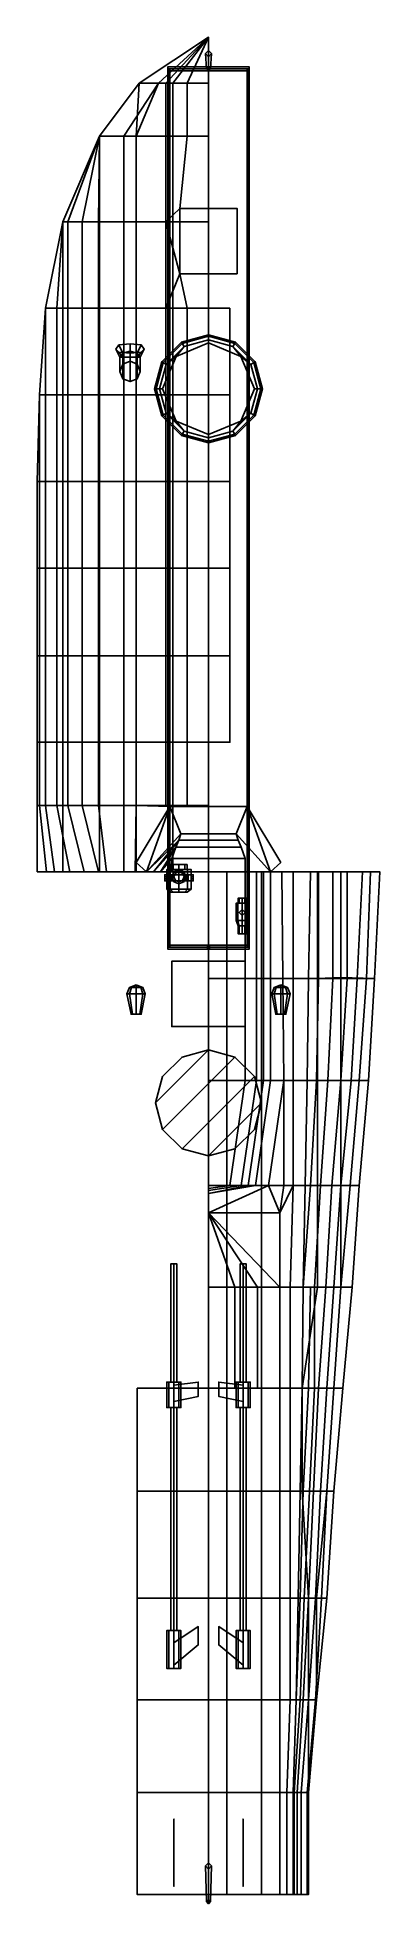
# Model space of a CAD drawing. Extents: x -1.7 to 1.7, y -8.8 to 9.5.
import ezdxf

# ---------------------------------------------------------------- set-up
doc = ezdxf.new("R2010")
doc.units = 0
doc.layers.get('0').update_dxf_attribs({"linetype": 'CONTINUOUS'})

msp = doc.modelspace()

# ---------------------------------------------------------------- linework, layer by layer
for points in [[(0, 9.53, 1), (0, 9.53, 0.47), (-0.35, 9.08, 0.47), (-0.68, 9.08, 1)], [(0, 9.53, 0.47), (0, 9.37, -0.16), (0, 9.08, -0.5), (-0.35, 9.08, 0.47)], [(0, 9.4, 1.26), (-0.03, 9.37, 1.26), (-0.02, 9.22, 2.8), (0, 9.24, 2.82)], [(-0.03, 9.37, 1.26), (0, 9.34, 1.26), (0, 9.2, 2.82), (-0.02, 9.22, 2.8)], [(0.03, 9.37, 1.26), (0, 9.4, 1.26), (0, 9.24, 2.82), (0.02, 9.22, 2.8)], [(0, 9.34, 1.26), (0.03, 9.37, 1.26), (0.02, 9.22, 2.8), (0, 9.2, 2.82)], [(-0.4, 9.22, 2.8), (-0.4, 9.24, 2.82), (0.4, 9.24, 2.82), (0.4, 9.22, 2.8)], [(-0.4, 9.24, 2.82), (-0.4, 9.22, 2.84), (0.4, 9.22, 2.84), (0.4, 9.24, 2.82)], [(-0.4, 9.24, 2.82), (-0.4, 9.22, 2.8), (-0.4, 9.2, 2.82), (-0.4, 9.22, 2.84)], [(-0.4, 0.6, 2.88), (-0.39, 0.6, 2.89), (-0.39, 9.22, 2.83), (-0.4, 9.22, 2.82)], [(-0.39, 0.6, 2.87), (-0.4, 0.6, 2.88), (-0.4, 9.22, 2.82), (-0.39, 9.22, 2.81)], [(-0.4, 9.22, 2.84), (-0.4, 9.2, 2.82), (0.4, 9.2, 2.82), (0.4, 9.22, 2.84)], [(-0.4, 9.2, 2.82), (-0.4, 9.22, 2.8), (0.4, 9.22, 2.8), (0.4, 9.2, 2.82)], [(-0.39, 0.6, 2.89), (-0.38, 0.6, 2.88), (-0.38, 9.22, 2.82), (-0.39, 9.22, 2.83)], [(-0.38, 0.6, 2.88), (-0.39, 0.6, 2.87), (-0.39, 9.22, 2.81), (-0.38, 9.22, 2.82)], [(0.38, 0.6, 2.88), (0.39, 0.6, 2.89), (0.39, 9.22, 2.83), (0.38, 9.22, 2.82)], [(0.39, 0.6, 2.87), (0.38, 0.6, 2.88), (0.38, 9.22, 2.82), (0.39, 9.22, 2.81)], [(0.39, 0.6, 2.89), (0.4, 0.6, 2.88), (0.4, 9.22, 2.82), (0.39, 9.22, 2.83)], [(0.4, 0.6, 2.88), (0.39, 0.6, 2.87), (0.39, 9.22, 2.81), (0.4, 9.22, 2.82)], [(0.4, 9.24, 2.82), (0.4, 9.22, 2.84), (0.4, 9.2, 2.82), (0.4, 9.22, 2.8)], [(-0.68, 9.08, 1), (-0.68, 9.08, 1), (-0.71, 8.56, 0.54), (-1.07, 8.56, 0.86)], [(-0.68, 9.08, 1), (-0.35, 9.08, 0.47), (-0.35, 8.56, -0.03), (-0.71, 8.56, 0.54)], [(-0.35, 9.08, 0.47), (0, 9.08, -0.5), (0, 8.56, -0.69), (-0.35, 8.56, -0.03)], [(-1.07, 8.56, 0.86), (-1.07, 8.56, 0.86), (-1.07, 7.72, 0.37), (-1.43, 7.72, 0.61)], [(-1.07, 8.56, 0.86), (-0.71, 8.56, 0.54), (-0.71, 7.72, 0.02), (-1.07, 7.72, 0.37)], [(-0.71, 8.56, 0.54), (-0.35, 8.56, -0.03), (-0.35, 7.72, -0.4), (-0.71, 7.72, 0.02)], [(-0.35, 8.56, -0.03), (0, 8.56, -0.69), (0, 7.72, -0.76), (-0.35, 7.72, -0.4)], [(-1.43, 7.72, 0.61), (-1.43, 7.72, 0.61), (-1.43, 6.87, 0.23), (-1.6, 6.87, 0.31)], [(-1.43, 7.72, 0.61), (-1.07, 7.72, 0.37), (-1.07, 6.87, 0.04), (-1.43, 6.87, 0.23)], [(-1.07, 7.72, 0.37), (-0.71, 7.72, 0.02), (-0.71, 6.87, -0.25), (-1.07, 6.87, 0.04)], [(-0.71, 7.72, 0.02), (-0.35, 7.72, -0.4), (-0.35, 6.87, -0.56), (-0.71, 6.87, -0.25)], [(-0.35, 7.72, -0.4), (0, 7.72, -0.76), (0, 6.87, -0.76), (-0.35, 6.87, -0.56)], [(0.28, 7.21, 1.32), (0.28, 7.85, 1.32), (-0.28, 7.85, 1.32), (-0.28, 7.21, 1.32)], [(0.28, 7.85, 1.32), (0.28, 7.85, 1.26), (-0.28, 7.85, 1.26), (-0.28, 7.85, 1.32)], [(-0.28, 7.85, 1.32), (-0.28, 7.85, 1.26), (-0.28, 7.21, 1.26), (-0.28, 7.21, 1.32)], [(0.28, 7.21, 1.26), (0.28, 7.85, 1.26), (0.28, 7.85, 1.32), (0.28, 7.21, 1.32)], [(-0.28, 7.21, 1.32), (-0.28, 7.21, 1.26), (0.28, 7.21, 1.26), (0.28, 7.21, 1.32)], [(-1.6, 6.87, 0.31), (-1.43, 6.87, 0.23), (-1.43, 6.02, -0.02), (-1.66, 6.02, 0.08)], [(-1.43, 6.87, 0.23), (-1.07, 6.87, 0.04), (-1.07, 6.02, -0.18), (-1.43, 6.02, -0.02)], [(-1.07, 6.87, 0.04), (-0.71, 6.87, -0.25), (-0.71, 6.02, -0.4), (-1.07, 6.02, -0.18)], [(-0.71, 6.87, -0.25), (-0.35, 6.87, -0.56), (-0.35, 6.02, -0.61), (-0.71, 6.02, -0.4)], [(-0.35, 6.87, -0.56), (0, 6.87, -0.76), (0, 6.02, -0.76), (-0.35, 6.02, -0.61)], [(-0.265, 6.539, 1.41), (-0.258, 6.526, 1.445), (0, 6.595, 1.445), (0, 6.61, 1.41)], [(-0.258, 6.526, 1.375), (-0.265, 6.539, 1.41), (0, 6.61, 1.41), (0, 6.595, 1.375)], [(-0.258, 6.526, 1.445), (-0.24, 6.496, 1.46), (0, 6.56, 1.46), (0, 6.595, 1.445)], [(-0.24, 6.496, 1.36), (-0.258, 6.526, 1.375), (0, 6.595, 1.375), (0, 6.56, 1.36)], [(0, 6.61, 1.41), (0, 6.595, 1.445), (0.258, 6.526, 1.445), (0.265, 6.539, 1.41)], [(0, 6.595, 1.375), (0, 6.61, 1.41), (0.265, 6.539, 1.41), (0.258, 6.526, 1.375)], [(0, 6.595, 1.445), (0, 6.56, 1.46), (0.24, 6.496, 1.46), (0.258, 6.526, 1.445)], [(0, 6.56, 1.36), (0, 6.595, 1.375), (0.258, 6.526, 1.375), (0.24, 6.496, 1.36)], [(-0.88, 6.51, 1.891), (-0.91, 6.47, 1.7), (-0.87, 6.39, 1.7), (-0.841, 6.43, 1.891)], [(-0.91, 6.47, 1.7), (-0.88, 6.44, 1.539), (-0.841, 6.39, 1.539), (-0.87, 6.39, 1.7)], [(-0.77, 6.52, 1.92), (-0.88, 6.51, 1.891), (-0.841, 6.43, 1.891), (-0.77, 6.45, 1.92)], [(-0.88, 6.44, 1.539), (-0.77, 6.43, 1.51), (-0.77, 6.39, 1.51), (-0.841, 6.39, 1.539)], [(-0.841, 6.43, 1.891), (-0.87, 6.39, 1.7), (-0.87, 6.25, 1.63), (-0.841, 6.179, 1.7)], [(-0.77, 6.45, 1.92), (-0.841, 6.43, 1.891), (-0.841, 6.179, 1.7), (-0.77, 6.15, 1.72)], [(-0.66, 6.51, 1.891), (-0.77, 6.52, 1.92), (-0.77, 6.45, 1.92), (-0.699, 6.43, 1.891)], [(-0.699, 6.43, 1.891), (-0.77, 6.45, 1.92), (-0.77, 6.15, 1.72), (-0.699, 6.179, 1.7)], [(-0.77, 6.43, 1.51), (-0.66, 6.44, 1.539), (-0.699, 6.39, 1.539), (-0.77, 6.39, 1.51)], [(-0.63, 6.47, 1.7), (-0.66, 6.51, 1.891), (-0.699, 6.43, 1.891), (-0.67, 6.39, 1.7)], [(-0.66, 6.44, 1.539), (-0.63, 6.47, 1.7), (-0.67, 6.39, 1.7), (-0.699, 6.39, 1.539)], [(-0.67, 6.39, 1.7), (-0.699, 6.43, 1.891), (-0.699, 6.179, 1.7), (-0.67, 6.25, 1.63)], [(-0.459, 6.345, 1.41), (-0.446, 6.338, 1.445), (-0.258, 6.526, 1.445), (-0.265, 6.539, 1.41)], [(-0.446, 6.338, 1.375), (-0.459, 6.345, 1.41), (-0.265, 6.539, 1.41), (-0.258, 6.526, 1.375)], [(-0.446, 6.338, 1.445), (-0.416, 6.32, 1.46), (-0.24, 6.496, 1.46), (-0.258, 6.526, 1.445)], [(-0.416, 6.32, 1.36), (-0.446, 6.338, 1.375), (-0.258, 6.526, 1.375), (-0.24, 6.496, 1.36)], [(-0.24, 6.496, 1.24), (-0.416, 6.32, 1.21), (-0.416, 6.32, 1.36), (-0.24, 6.496, 1.36)], [(-0.416, 6.32, 1.46), (-0.318, 6.398, 1.46), (-0.318, 6.398, 1.46), (-0.24, 6.496, 1.46)], [(0, 6.56, 1.46), (-0.24, 6.496, 1.46), (-0.318, 6.398, 1.46), (0, 6.53, 1.46)], [(0, 6.53, 1.46), (-0.318, 6.398, 1.46), (-0.318, 6.398, 1.53), (0, 6.53, 1.53)], [(0, 6.56, 1.28), (-0.24, 6.496, 1.24), (-0.24, 6.496, 1.36), (0, 6.56, 1.36)], [(0.24, 6.496, 1.24), (0, 6.56, 1.28), (0, 6.56, 1.36), (0.24, 6.496, 1.36)], [(0, 6.56, 1.46), (0, 6.53, 1.46), (0.318, 6.398, 1.46), (0.24, 6.496, 1.46)], [(0.318, 6.398, 1.46), (0, 6.53, 1.46), (0, 6.53, 1.53), (0.318, 6.398, 1.53)], [(0.258, 6.526, 1.445), (0.24, 6.496, 1.46), (0.416, 6.32, 1.46), (0.446, 6.338, 1.445)], [(0.24, 6.496, 1.36), (0.258, 6.526, 1.375), (0.446, 6.338, 1.375), (0.416, 6.32, 1.36)], [(0.416, 6.32, 1.21), (0.24, 6.496, 1.24), (0.24, 6.496, 1.36), (0.416, 6.32, 1.36)], [(0.24, 6.496, 1.46), (0.318, 6.398, 1.46), (0.318, 6.398, 1.46), (0.416, 6.32, 1.46)], [(0.265, 6.539, 1.41), (0.258, 6.526, 1.445), (0.446, 6.338, 1.445), (0.459, 6.345, 1.41)], [(0.258, 6.526, 1.375), (0.265, 6.539, 1.41), (0.459, 6.345, 1.41), (0.446, 6.338, 1.375)], [(-0.87, 6.39, 1.7), (-0.841, 6.39, 1.539), (-0.841, 6.321, 1.53), (-0.87, 6.25, 1.63)], [(-0.841, 6.321, 0.98), (-0.87, 6.25, 0.98), (-0.87, 6.25, 1.63), (-0.841, 6.321, 1.53)], [(-0.87, 6.25, 0.98), (-0.841, 6.179, 0.98), (-0.841, 6.179, 1.7), (-0.87, 6.25, 1.63)], [(-0.841, 6.39, 1.539), (-0.77, 6.39, 1.51), (-0.77, 6.35, 1.48), (-0.841, 6.321, 1.53)], [(-0.77, 6.35, 0.98), (-0.841, 6.321, 0.98), (-0.841, 6.321, 1.53), (-0.77, 6.35, 1.48)], [(-0.77, 6.39, 1.51), (-0.699, 6.39, 1.539), (-0.699, 6.321, 1.53), (-0.77, 6.35, 1.48)], [(-0.699, 6.321, 0.98), (-0.77, 6.35, 0.98), (-0.77, 6.35, 1.48), (-0.699, 6.321, 1.53)], [(-0.699, 6.39, 1.539), (-0.67, 6.39, 1.7), (-0.67, 6.25, 1.63), (-0.699, 6.321, 1.53)], [(-0.67, 6.25, 0.98), (-0.699, 6.321, 0.98), (-0.699, 6.321, 1.53), (-0.67, 6.25, 1.63)], [(-0.699, 6.179, 0.98), (-0.67, 6.25, 0.98), (-0.67, 6.25, 1.63), (-0.699, 6.179, 1.7)], [(-0.53, 6.08, 1.41), (-0.515, 6.08, 1.445), (-0.446, 6.338, 1.445), (-0.459, 6.345, 1.41)], [(-0.515, 6.08, 1.375), (-0.53, 6.08, 1.41), (-0.459, 6.345, 1.41), (-0.446, 6.338, 1.375)], [(-0.515, 6.08, 1.445), (-0.48, 6.08, 1.46), (-0.416, 6.32, 1.46), (-0.446, 6.338, 1.445)], [(-0.48, 6.08, 1.36), (-0.515, 6.08, 1.375), (-0.446, 6.338, 1.375), (-0.416, 6.32, 1.36)], [(-0.48, 6.08, 1.46), (-0.45, 6.08, 1.46), (-0.318, 6.398, 1.46), (-0.416, 6.32, 1.46)], [(-0.416, 6.32, 1.21), (-0.48, 6.08, 1.2), (-0.48, 6.08, 1.36), (-0.416, 6.32, 1.36)], [(-0.318, 6.398, 1.46), (-0.45, 6.08, 1.46), (-0.45, 6.08, 1.53), (-0.318, 6.398, 1.53)], [(0.45, 6.08, 1.46), (0.318, 6.398, 1.46), (0.318, 6.398, 1.53), (0.45, 6.08, 1.53)], [(0.48, 6.08, 1.46), (0.416, 6.32, 1.46), (0.318, 6.398, 1.46), (0.45, 6.08, 1.46)], [(0.446, 6.338, 1.445), (0.416, 6.32, 1.46), (0.48, 6.08, 1.46), (0.515, 6.08, 1.445)], [(0.416, 6.32, 1.36), (0.446, 6.338, 1.375), (0.515, 6.08, 1.375), (0.48, 6.08, 1.36)], [(0.48, 6.08, 1.2), (0.416, 6.32, 1.21), (0.416, 6.32, 1.36), (0.48, 6.08, 1.36)], [(0.459, 6.345, 1.41), (0.446, 6.338, 1.445), (0.515, 6.08, 1.445), (0.53, 6.08, 1.41)], [(0.446, 6.338, 1.375), (0.459, 6.345, 1.41), (0.53, 6.08, 1.41), (0.515, 6.08, 1.375)], [(-0.841, 6.179, 0.98), (-0.77, 6.15, 0.98), (-0.77, 6.15, 1.72), (-0.841, 6.179, 1.7)], [(-0.77, 6.15, 0.98), (-0.699, 6.179, 0.98), (-0.699, 6.179, 1.7), (-0.77, 6.15, 1.72)], [(-0.459, 5.815, 1.41), (-0.446, 5.822, 1.445), (-0.515, 6.08, 1.445), (-0.53, 6.08, 1.41)], [(-0.446, 5.822, 1.375), (-0.459, 5.815, 1.41), (-0.53, 6.08, 1.41), (-0.515, 6.08, 1.375)], [(-0.446, 5.822, 1.445), (-0.416, 5.84, 1.46), (-0.48, 6.08, 1.46), (-0.515, 6.08, 1.445)], [(-0.416, 5.84, 1.36), (-0.446, 5.822, 1.375), (-0.515, 6.08, 1.375), (-0.48, 6.08, 1.36)], [(-0.48, 6.08, 1.2), (-0.416, 5.84, 1.22), (-0.416, 5.84, 1.36), (-0.48, 6.08, 1.36)], [(-0.48, 6.08, 1.46), (-0.416, 5.84, 1.46), (-0.318, 5.762, 1.46), (-0.45, 6.08, 1.46)], [(-0.45, 6.08, 1.46), (-0.318, 5.762, 1.46), (-0.318, 5.762, 1.53), (-0.45, 6.08, 1.53)], [(0.318, 5.762, 1.46), (0.45, 6.08, 1.46), (0.45, 6.08, 1.53), (0.318, 5.762, 1.53)], [(0.48, 6.08, 1.46), (0.45, 6.08, 1.46), (0.318, 5.762, 1.46), (0.416, 5.84, 1.46)], [(0.515, 6.08, 1.445), (0.48, 6.08, 1.46), (0.416, 5.84, 1.46), (0.446, 5.822, 1.445)], [(0.48, 6.08, 1.36), (0.515, 6.08, 1.375), (0.446, 5.822, 1.375), (0.416, 5.84, 1.36)], [(0.416, 5.84, 1.22), (0.48, 6.08, 1.2), (0.48, 6.08, 1.36), (0.416, 5.84, 1.36)], [(0.53, 6.08, 1.41), (0.515, 6.08, 1.445), (0.446, 5.822, 1.445), (0.459, 5.815, 1.41)], [(0.515, 6.08, 1.375), (0.53, 6.08, 1.41), (0.459, 5.815, 1.41), (0.446, 5.822, 1.375)], [(-1.66, 6.02, 0.08), (-1.43, 6.02, -0.02), (-1.43, 5.17, -0.19), (-1.68, 5.17, -0.15)], [(-1.66, 6.02, 0.08), (-1.66, 6.02, 0.08), (-1.68, 5.17, -0.15), (-1.68, 5.17, -0.07)], [(-1.43, 6.02, -0.02), (-1.07, 6.02, -0.18), (-1.07, 5.17, -0.31), (-1.43, 5.17, -0.19)], [(-1.07, 6.02, -0.18), (-0.71, 6.02, -0.4), (-0.71, 5.17, -0.49), (-1.07, 5.17, -0.31)], [(-0.71, 6.02, -0.4), (-0.35, 6.02, -0.61), (-0.35, 5.17, -0.66), (-0.71, 5.17, -0.49)], [(-0.35, 6.02, -0.61), (0, 6.02, -0.76), (0, 5.17, -0.76), (-0.35, 5.17, -0.66)], [(-0.265, 5.621, 1.41), (-0.258, 5.634, 1.445), (-0.446, 5.822, 1.445), (-0.459, 5.815, 1.41)], [(-0.258, 5.634, 1.375), (-0.265, 5.621, 1.41), (-0.459, 5.815, 1.41), (-0.446, 5.822, 1.375)], [(-0.258, 5.634, 1.445), (-0.24, 5.664, 1.46), (-0.416, 5.84, 1.46), (-0.446, 5.822, 1.445)], [(-0.24, 5.664, 1.36), (-0.258, 5.634, 1.375), (-0.446, 5.822, 1.375), (-0.416, 5.84, 1.36)], [(-0.416, 5.84, 1.22), (-0.24, 5.664, 1.28), (-0.24, 5.664, 1.36), (-0.416, 5.84, 1.36)], [(-0.24, 5.664, 1.46), (-0.318, 5.762, 1.46), (-0.318, 5.762, 1.46), (-0.416, 5.84, 1.46)], [(-0.318, 5.762, 1.46), (0, 5.63, 1.46), (0, 5.63, 1.53), (-0.318, 5.762, 1.53)], [(0, 5.6, 1.46), (0, 5.63, 1.46), (-0.318, 5.762, 1.46), (-0.24, 5.664, 1.46)], [(0, 5.63, 1.46), (0.318, 5.762, 1.46), (0.318, 5.762, 1.53), (0, 5.63, 1.53)], [(0, 5.6, 1.46), (0.24, 5.664, 1.46), (0.318, 5.762, 1.46), (0, 5.63, 1.46)], [(0.446, 5.822, 1.445), (0.416, 5.84, 1.46), (0.24, 5.664, 1.46), (0.258, 5.634, 1.445)], [(0.416, 5.84, 1.36), (0.446, 5.822, 1.375), (0.258, 5.634, 1.375), (0.24, 5.664, 1.36)], [(0.24, 5.664, 1.28), (0.416, 5.84, 1.22), (0.416, 5.84, 1.36), (0.24, 5.664, 1.36)], [(0.416, 5.84, 1.46), (0.318, 5.762, 1.46), (0.318, 5.762, 1.46), (0.24, 5.664, 1.46)], [(0.459, 5.815, 1.41), (0.446, 5.822, 1.445), (0.258, 5.634, 1.445), (0.265, 5.621, 1.41)], [(0.446, 5.822, 1.375), (0.459, 5.815, 1.41), (0.265, 5.621, 1.41), (0.258, 5.634, 1.375)], [(0, 5.55, 1.41), (0, 5.565, 1.445), (-0.258, 5.634, 1.445), (-0.265, 5.621, 1.41)], [(0, 5.565, 1.375), (0, 5.55, 1.41), (-0.265, 5.621, 1.41), (-0.258, 5.634, 1.375)], [(0, 5.565, 1.445), (0, 5.6, 1.46), (-0.24, 5.664, 1.46), (-0.258, 5.634, 1.445)], [(0, 5.6, 1.36), (0, 5.565, 1.375), (-0.258, 5.634, 1.375), (-0.24, 5.664, 1.36)], [(-0.24, 5.664, 1.28), (0, 5.6, 1.31), (0, 5.6, 1.36), (-0.24, 5.664, 1.36)], [(0.258, 5.634, 1.445), (0.24, 5.664, 1.46), (0, 5.6, 1.46), (0, 5.565, 1.445)], [(0.24, 5.664, 1.36), (0.258, 5.634, 1.375), (0, 5.565, 1.375), (0, 5.6, 1.36)], [(0, 5.6, 1.31), (0.24, 5.664, 1.28), (0.24, 5.664, 1.36), (0, 5.6, 1.36)], [(0.265, 5.621, 1.41), (0.258, 5.634, 1.445), (0, 5.565, 1.445), (0, 5.55, 1.41)], [(0.258, 5.634, 1.375), (0.265, 5.621, 1.41), (0, 5.55, 1.41), (0, 5.565, 1.375)], [(-1.68, 5.17, -0.15), (-1.43, 5.17, -0.19), (-1.43, 4.32, -0.32), (-1.68, 4.32, -0.27)], [(-1.68, 5.17, -0.07), (-1.68, 5.17, -0.15), (-1.68, 4.32, -0.27), (-1.68, 4.32, -0.07)], [(-1.43, 5.17, -0.19), (-1.07, 5.17, -0.31), (-1.07, 4.32, -0.42), (-1.43, 4.32, -0.32)], [(-1.07, 5.17, -0.31), (-0.71, 5.17, -0.49), (-0.71, 4.32, -0.55), (-1.07, 4.32, -0.42)], [(-0.71, 5.17, -0.49), (-0.35, 5.17, -0.66), (-0.35, 4.32, -0.68), (-0.71, 4.32, -0.55)], [(-0.35, 5.17, -0.66), (0, 5.17, -0.76), (0, 4.32, -0.76), (-0.35, 4.32, -0.68)], [(-1.68, 4.32, -0.07), (-1.68, 4.32, -0.27), (-1.68, 3.46, -0.38), (-1.68, 3.46, -0.07)], [(-1.68, 4.32, -0.27), (-1.43, 4.32, -0.32), (-1.43, 3.46, -0.41), (-1.68, 3.46, -0.38)], [(-1.43, 4.32, -0.32), (-1.07, 4.32, -0.42), (-1.07, 3.46, -0.49), (-1.43, 3.46, -0.41)], [(-1.07, 4.32, -0.42), (-0.71, 4.32, -0.55), (-0.71, 3.46, -0.6), (-1.07, 3.46, -0.49)], [(-0.71, 4.32, -0.55), (-0.35, 4.32, -0.68), (-0.35, 3.46, -0.7), (-0.71, 3.46, -0.6)], [(-0.35, 4.32, -0.68), (0, 4.32, -0.76), (0, 3.46, -0.76), (-0.35, 3.46, -0.7)], [(-1.68, 3.46, -0.07), (-1.68, 3.46, -0.38), (-1.68, 2.61, -0.45), (-1.68, 2.61, -0.07)], [(-1.68, 3.46, -0.38), (-1.43, 3.46, -0.41), (-1.43, 2.61, -0.47), (-1.68, 2.61, -0.45)], [(-1.43, 3.46, -0.41), (-1.07, 3.46, -0.49), (-1.07, 2.61, -0.54), (-1.43, 2.61, -0.47)], [(-1.07, 3.46, -0.49), (-0.71, 3.46, -0.6), (-0.71, 2.61, -0.62), (-1.07, 2.61, -0.54)], [(-0.71, 3.46, -0.6), (-0.35, 3.46, -0.7), (-0.35, 2.61, -0.71), (-0.71, 2.61, -0.62)], [(-0.35, 3.46, -0.7), (0, 3.46, -0.76), (0, 2.61, -0.76), (-0.35, 2.61, -0.71)], [(-1.68, 2.61, -0.07), (-1.68, 2.61, -0.45), (-1.68, 1.99, -0.51), (-1.68, 1.99, -0.07)], [(-1.68, 2.61, -0.45), (-1.43, 2.61, -0.47), (-1.43, 1.99, -0.53), (-1.68, 1.99, -0.51)], [(-1.43, 2.61, -0.47), (-1.07, 2.61, -0.54), (-1.07, 1.99, -0.58), (-1.43, 1.99, -0.53)], [(-1.07, 2.61, -0.54), (-0.71, 2.61, -0.62), (-0.71, 1.99, -0.65), (-1.07, 1.99, -0.58)], [(-0.71, 2.61, -0.62), (-0.35, 2.61, -0.71), (-0.35, 1.99, -0.72), (-0.71, 1.99, -0.65)], [(-0.35, 2.61, -0.71), (0, 2.61, -0.76), (0, 1.99, -0.76), (-0.35, 1.99, -0.72)], [(-1.68, 1.99, -0.07), (-1.68, 1.99, -0.51), (-1.68, 1.34, -0.54), (-1.68, 1.34, -0.19)], [(-1.68, 1.99, -0.51), (-1.43, 1.99, -0.53), (-1.43, 1.34, -0.56), (-1.68, 1.34, -0.54)], [(-1.43, 1.99, -0.53), (-1.07, 1.99, -0.58), (-1.07, 1.34, -0.6), (-1.43, 1.34, -0.56)], [(-1.07, 1.99, -0.58), (-0.71, 1.99, -0.65), (-0.71, 1.34, -0.67), (-1.07, 1.34, -0.6)], [(-0.71, 1.99, -0.65), (-0.35, 1.99, -0.72), (-0.35, 1.34, -0.73), (-0.71, 1.34, -0.67)], [(-0.35, 1.99, -0.72), (0, 1.99, -0.76), (0, 1.34, -0.76), (-0.35, 1.34, -0.73)], [(-1.68, 1.34, -0.54), (-1.43, 1.34, -0.56), (-1.3, 1.34, -0.36), (-1.68, 1.34, -0.19)], [(-1.43, 1.34, -0.56), (-1.07, 1.34, -0.6), (-1.07, 1.34, -0.43), (-1.3, 1.34, -0.36)], [(-1.07, 1.34, -0.6), (-0.71, 1.34, -0.67), (-0.52, 1.34, -0.6), (-1.07, 1.34, -0.43)], [(-0.71, 1.34, -0.67), (-0.35, 1.34, -0.73), (-0.18, 1.34, -0.67), (-0.52, 1.34, -0.6)], [(-0.41, 1.31, 2.32), (-0.43, 1.31, 2.3), (-0.43, 1.31, 2.42), (-0.41, 1.31, 2.42)], [(-0.43, 1.25, 2.42), (-0.43, 1.31, 2.42), (-0.43, 1.31, 2.3), (-0.43, 1.25, 2.3)], [(-0.36, 1.31, 2.27), (-0.38, 1.31, 2.25), (-0.43, 1.31, 2.3), (-0.41, 1.31, 2.32)], [(-0.43, 1.25, 2.3), (-0.43, 1.31, 2.3), (-0.38, 1.31, 2.25), (-0.38, 1.25, 2.25)], [(-0.43, 1.27, 2.45), (-0.43, 1.29, 2.45), (-0.43, 1.31, 2.42), (-0.43, 1.25, 2.42)], [(-0.41, 1.31, 2.42), (-0.43, 1.31, 2.42), (-0.43, 1.29, 2.45), (-0.41, 1.29, 2.45)], [(-0.41, 1.29, 2.45), (-0.43, 1.29, 2.45), (-0.43, 1.27, 2.45), (-0.41, 1.27, 2.45)], [(-0.41, 1.17, 2.4), (-0.375, 1.17, 2.485), (-0.375, 1.36, 2.485), (-0.41, 1.36, 2.4)], [(-0.375, 1.17, 2.315), (-0.41, 1.17, 2.4), (-0.41, 1.36, 2.4), (-0.375, 1.36, 2.315)], [(-0.41, 1.36, 2.4), (-0.375, 1.36, 2.485), (-0.347, 1.36, 2.457), (-0.37, 1.36, 2.4)], [(-0.375, 1.36, 2.315), (-0.41, 1.36, 2.4), (-0.37, 1.36, 2.4), (-0.347, 1.36, 2.343)], [(-0.41, 1.25, 2.32), (-0.41, 1.31, 2.32), (-0.41, 1.31, 2.42), (-0.41, 1.25, 2.42)], [(-0.36, 1.25, 2.27), (-0.36, 1.31, 2.27), (-0.41, 1.31, 2.32), (-0.41, 1.25, 2.32)], [(-0.41, 1.25, 2.42), (-0.41, 1.31, 2.42), (-0.41, 1.29, 2.45), (-0.41, 1.27, 2.45)], [(-0.22, 1.31, 2.27), (-0.2, 1.31, 2.25), (-0.38, 1.31, 2.25), (-0.36, 1.31, 2.27)], [(-0.38, 1.25, 2.25), (-0.38, 1.31, 2.25), (-0.2, 1.31, 2.25), (-0.2, 1.25, 2.25)], [(-0.375, 1.17, 2.485), (-0.29, 1.17, 2.52), (-0.29, 1.36, 2.52), (-0.375, 1.36, 2.485)], [(-0.29, 1.17, 2.28), (-0.375, 1.17, 2.315), (-0.375, 1.36, 2.315), (-0.29, 1.36, 2.28)], [(-0.375, 1.36, 2.485), (-0.29, 1.36, 2.52), (-0.29, 1.36, 2.48), (-0.347, 1.36, 2.457)], [(-0.29, 1.36, 2.28), (-0.375, 1.36, 2.315), (-0.347, 1.36, 2.343), (-0.29, 1.36, 2.32)], [(-0.37, 1.36, 2.4), (-0.347, 1.36, 2.457), (-0.347, 1.41, 2.457), (-0.37, 1.41, 2.4)], [(-0.347, 1.36, 2.343), (-0.37, 1.36, 2.4), (-0.37, 1.41, 2.4), (-0.347, 1.41, 2.343)], [(-0.347, 1.41, 2.457), (-0.29, 1.41, 2.48), (-0.233, 1.41, 2.457), (-0.37, 1.41, 2.4)], [(-0.37, 1.41, 2.4), (-0.233, 1.41, 2.457), (-0.21, 1.41, 2.4), (-0.347, 1.41, 2.343)], [(-0.339, 1.339, 2.11), (-0.36, 1.29, 2.11), (-0.36, 1.29, 2.18), (-0.339, 1.339, 2.18)], [(-0.339, 1.339, 2.18), (-0.36, 1.29, 2.18), (-0.34, 1.29, 2.25), (-0.325, 1.325, 2.25)], [(-0.22, 1.25, 2.27), (-0.22, 1.31, 2.27), (-0.36, 1.31, 2.27), (-0.36, 1.25, 2.27)], [(-0.36, 1.29, 2.11), (-0.339, 1.241, 2.11), (-0.339, 1.241, 2.18), (-0.36, 1.29, 2.18)], [(-0.36, 1.29, 2.18), (-0.339, 1.241, 2.18), (-0.325, 1.255, 2.25), (-0.34, 1.29, 2.25)], [(-0.35, 1.34, -0.73), (0, 1.34, -0.76), (0, 1.34, -0.68), (-0.18, 1.34, -0.67)], [(-0.347, 1.36, 2.457), (-0.29, 1.36, 2.48), (-0.29, 1.41, 2.48), (-0.347, 1.41, 2.457)], [(-0.29, 1.36, 2.32), (-0.347, 1.36, 2.343), (-0.347, 1.41, 2.343), (-0.29, 1.41, 2.32)], [(-0.347, 1.41, 2.343), (-0.21, 1.41, 2.4), (-0.233, 1.41, 2.343), (-0.29, 1.41, 2.32)], [(-0.29, 1.36, 2.11), (-0.339, 1.339, 2.11), (-0.339, 1.339, 2.18), (-0.29, 1.36, 2.18)], [(-0.29, 1.36, 2.18), (-0.339, 1.339, 2.18), (-0.325, 1.325, 2.25), (-0.29, 1.34, 2.25)], [(-0.29, 1.36, 2.48), (-0.233, 1.36, 2.457), (-0.233, 1.41, 2.457), (-0.29, 1.41, 2.48)], [(-0.233, 1.36, 2.343), (-0.29, 1.36, 2.32), (-0.29, 1.41, 2.32), (-0.233, 1.41, 2.343)], [(-0.241, 1.339, 2.11), (-0.29, 1.36, 2.11), (-0.29, 1.36, 2.18), (-0.241, 1.339, 2.18)], [(-0.241, 1.339, 2.18), (-0.29, 1.36, 2.18), (-0.29, 1.34, 2.25), (-0.255, 1.325, 2.25)], [(-0.29, 1.17, 2.52), (-0.205, 1.17, 2.485), (-0.205, 1.36, 2.485), (-0.29, 1.36, 2.52)], [(-0.205, 1.17, 2.315), (-0.29, 1.17, 2.28), (-0.29, 1.36, 2.28), (-0.205, 1.36, 2.315)], [(-0.29, 1.36, 2.52), (-0.205, 1.36, 2.485), (-0.233, 1.36, 2.457), (-0.29, 1.36, 2.48)], [(-0.205, 1.36, 2.315), (-0.29, 1.36, 2.28), (-0.29, 1.36, 2.32), (-0.233, 1.36, 2.343)], [(-0.22, 1.29, 2.18), (-0.241, 1.339, 2.18), (-0.255, 1.325, 2.25), (-0.24, 1.29, 2.25)], [(-0.241, 1.241, 2.18), (-0.22, 1.29, 2.18), (-0.24, 1.29, 2.25), (-0.255, 1.255, 2.25)], [(-0.22, 1.29, 2.11), (-0.241, 1.339, 2.11), (-0.241, 1.339, 2.18), (-0.22, 1.29, 2.18)], [(-0.241, 1.241, 2.11), (-0.22, 1.29, 2.11), (-0.22, 1.29, 2.18), (-0.241, 1.241, 2.18)], [(-0.233, 1.36, 2.457), (-0.21, 1.36, 2.4), (-0.21, 1.41, 2.4), (-0.233, 1.41, 2.457)], [(-0.21, 1.36, 2.4), (-0.233, 1.36, 2.343), (-0.233, 1.41, 2.343), (-0.21, 1.41, 2.4)], [(-0.17, 1.36, 2.4), (-0.205, 1.36, 2.315), (-0.233, 1.36, 2.343), (-0.21, 1.36, 2.4)], [(-0.205, 1.36, 2.485), (-0.17, 1.36, 2.4), (-0.21, 1.36, 2.4), (-0.233, 1.36, 2.457)], [(-0.17, 1.31, 2.32), (-0.15, 1.31, 2.3), (-0.2, 1.31, 2.25), (-0.22, 1.31, 2.27)], [(-0.2, 1.31, 2.25), (-0.2, 1.25, 2.25), (-0.22, 1.25, 2.27), (-0.22, 1.31, 2.27)], [(-0.22, 1.31, 2.27), (-0.22, 1.25, 2.27), (-0.17, 1.25, 2.32), (-0.17, 1.31, 2.32)], [(-0.205, 1.17, 2.485), (-0.17, 1.17, 2.4), (-0.17, 1.36, 2.4), (-0.205, 1.36, 2.485)], [(-0.17, 1.17, 2.4), (-0.205, 1.17, 2.315), (-0.205, 1.36, 2.315), (-0.17, 1.36, 2.4)], [(-0.15, 1.31, 2.3), (-0.15, 1.25, 2.3), (-0.2, 1.25, 2.25), (-0.2, 1.31, 2.25)], [(-0.17, 1.31, 2.42), (-0.15, 1.31, 2.42), (-0.15, 1.31, 2.3), (-0.17, 1.31, 2.32)], [(-0.17, 1.31, 2.32), (-0.17, 1.25, 2.32), (-0.17, 1.25, 2.42), (-0.17, 1.31, 2.42)], [(-0.17, 1.31, 2.42), (-0.17, 1.25, 2.42), (-0.17, 1.27, 2.45), (-0.17, 1.29, 2.45)], [(-0.17, 1.29, 2.45), (-0.15, 1.29, 2.45), (-0.15, 1.31, 2.42), (-0.17, 1.31, 2.42)], [(-0.17, 1.27, 2.45), (-0.15, 1.27, 2.45), (-0.15, 1.29, 2.45), (-0.17, 1.29, 2.45)], [(-0.15, 1.31, 2.42), (-0.15, 1.25, 2.42), (-0.15, 1.25, 2.3), (-0.15, 1.31, 2.3)], [(-0.15, 1.29, 2.45), (-0.15, 1.27, 2.45), (-0.15, 1.25, 2.42), (-0.15, 1.31, 2.42)], [(0.18, 0.29, -0.61), (0, 0.29, -0.63), (0, 1.34, -0.68), (0.18, 1.34, -0.67)], [(0.52, 0.29, -0.55), (0.18, 0.29, -0.61), (0.18, 1.34, -0.67), (0.52, 1.34, -0.6)], [(1.07, 0.29, -0.4), (0.52, 0.29, -0.55), (0.52, 1.34, -0.6), (1.07, 1.34, -0.43)], [(1.3, 0.3, -0.33), (1.07, 0.29, -0.4), (1.07, 1.34, -0.43), (1.3, 1.34, -0.36)], [(1.63, 0.29, -0.2), (1.3, 0.3, -0.33), (1.3, 1.34, -0.36), (1.68, 1.34, -0.19)], [(-0.41, 1.27, 2.45), (-0.43, 1.27, 2.45), (-0.43, 1.25, 2.42), (-0.41, 1.25, 2.42)], [(-0.41, 1.25, 2.42), (-0.43, 1.25, 2.42), (-0.43, 1.25, 2.3), (-0.41, 1.25, 2.32)], [(-0.41, 1.25, 2.32), (-0.43, 1.25, 2.3), (-0.38, 1.25, 2.25), (-0.36, 1.25, 2.27)], [(-0.41, 1.17, 2.4), (-0.375, 1.17, 2.315), (-0.347, 1.14, 2.343), (-0.37, 1.14, 2.4)], [(-0.375, 1.17, 2.485), (-0.41, 1.17, 2.4), (-0.37, 1.14, 2.4), (-0.347, 1.14, 2.457)], [(-0.36, 1.25, 2.27), (-0.38, 1.25, 2.25), (-0.2, 1.25, 2.25), (-0.22, 1.25, 2.27)], [(-0.375, 1.17, 2.315), (-0.29, 1.17, 2.28), (-0.29, 1.14, 2.32), (-0.347, 1.14, 2.343)], [(-0.29, 1.17, 2.52), (-0.375, 1.17, 2.485), (-0.347, 1.14, 2.457), (-0.29, 1.14, 2.48)], [(-0.29, 1.14, 2.48), (-0.347, 1.14, 2.457), (-0.37, 1.14, 2.4), (-0.233, 1.14, 2.457)], [(-0.233, 1.14, 2.457), (-0.37, 1.14, 2.4), (-0.347, 1.14, 2.343), (-0.21, 1.14, 2.4)], [(-0.21, 1.14, 2.4), (-0.347, 1.14, 2.343), (-0.29, 1.14, 2.32), (-0.233, 1.14, 2.343)], [(-0.339, 1.241, 2.18), (-0.29, 1.22, 2.18), (-0.29, 1.24, 2.25), (-0.325, 1.255, 2.25)], [(-0.339, 1.241, 2.11), (-0.29, 1.22, 2.11), (-0.29, 1.22, 2.18), (-0.339, 1.241, 2.18)], [(-0.29, 1.22, 2.18), (-0.241, 1.241, 2.18), (-0.255, 1.255, 2.25), (-0.29, 1.24, 2.25)], [(-0.29, 1.22, 2.11), (-0.241, 1.241, 2.11), (-0.241, 1.241, 2.18), (-0.29, 1.22, 2.18)], [(-0.29, 1.17, 2.28), (-0.205, 1.17, 2.315), (-0.233, 1.14, 2.343), (-0.29, 1.14, 2.32)], [(-0.205, 1.17, 2.485), (-0.29, 1.17, 2.52), (-0.29, 1.14, 2.48), (-0.233, 1.14, 2.457)], [(-0.205, 1.17, 2.315), (-0.17, 1.17, 2.4), (-0.21, 1.14, 2.4), (-0.233, 1.14, 2.343)], [(-0.17, 1.17, 2.4), (-0.205, 1.17, 2.485), (-0.233, 1.14, 2.457), (-0.21, 1.14, 2.4)], [(-0.22, 1.25, 2.27), (-0.2, 1.25, 2.25), (-0.15, 1.25, 2.3), (-0.17, 1.25, 2.32)], [(-0.17, 1.25, 2.42), (-0.15, 1.25, 2.42), (-0.15, 1.27, 2.45), (-0.17, 1.27, 2.45)], [(-0.17, 1.25, 2.32), (-0.15, 1.25, 2.3), (-0.15, 1.25, 2.42), (-0.17, 1.25, 2.42)], [(0.27, 0.86, 2.25), (0.288, 0.86, 2.292), (0.288, 1.03, 2.292), (0.27, 1.03, 2.25)], [(0.288, 0.86, 2.208), (0.27, 0.86, 2.25), (0.27, 1.03, 2.25), (0.288, 1.03, 2.208)], [(0.288, 0.86, 2.292), (0.33, 0.86, 2.31), (0.33, 1.03, 2.31), (0.288, 1.03, 2.292)], [(0.33, 0.86, 2.19), (0.288, 0.86, 2.208), (0.288, 1.03, 2.208), (0.33, 1.03, 2.19)], [(0.29, 1.03, 2.25), (0.302, 1.03, 2.278), (0.302, 1.08, 2.278), (0.29, 1.08, 2.25)], [(0.302, 1.03, 2.222), (0.29, 1.03, 2.25), (0.29, 1.08, 2.25), (0.302, 1.08, 2.222)], [(0.37, 1.08, 2.25), (0.302, 1.08, 2.222), (0.29, 1.08, 2.25), (0.358, 1.08, 2.278)], [(0.358, 1.08, 2.278), (0.29, 1.08, 2.25), (0.302, 1.08, 2.278), (0.33, 1.08, 2.29)], [(0.33, 0.97, 2.11), (0.3, 0.94, 2.11), (0.3, 0.94, 2.21), (0.33, 0.97, 2.19)], [(0.3, 0.94, 2.11), (0.33, 0.91, 2.11), (0.33, 0.91, 2.19), (0.3, 0.94, 2.21)], [(0.302, 1.03, 2.278), (0.33, 1.03, 2.29), (0.33, 1.08, 2.29), (0.302, 1.08, 2.278)], [(0.33, 1.03, 2.21), (0.302, 1.03, 2.222), (0.302, 1.08, 2.222), (0.33, 1.08, 2.21)], [(0.358, 1.08, 2.222), (0.33, 1.08, 2.21), (0.302, 1.08, 2.222), (0.37, 1.08, 2.25)], [(0.33, 1.03, 2.29), (0.358, 1.03, 2.278), (0.358, 1.08, 2.278), (0.33, 1.08, 2.29)], [(0.358, 1.03, 2.222), (0.33, 1.03, 2.21), (0.33, 1.08, 2.21), (0.358, 1.08, 2.222)], [(0.33, 0.86, 2.31), (0.372, 0.86, 2.292), (0.372, 1.03, 2.292), (0.33, 1.03, 2.31)], [(0.372, 0.86, 2.208), (0.33, 0.86, 2.19), (0.33, 1.03, 2.19), (0.372, 1.03, 2.208)], [(0.36, 0.94, 2.11), (0.33, 0.97, 2.11), (0.33, 0.97, 2.19), (0.36, 0.94, 2.21)], [(0.33, 0.91, 2.11), (0.36, 0.94, 2.11), (0.36, 0.94, 2.21), (0.33, 0.91, 2.19)], [(0.358, 1.03, 2.278), (0.37, 1.03, 2.25), (0.37, 1.08, 2.25), (0.358, 1.08, 2.278)], [(0.37, 1.03, 2.25), (0.358, 1.03, 2.222), (0.358, 1.08, 2.222), (0.37, 1.08, 2.25)], [(0.372, 0.86, 2.292), (0.39, 0.86, 2.25), (0.39, 1.03, 2.25), (0.372, 1.03, 2.292)], [(0.39, 0.86, 2.25), (0.372, 0.86, 2.208), (0.372, 1.03, 2.208), (0.39, 1.03, 2.25)], [(0.29, 0.81, 2.25), (0.302, 0.81, 2.278), (0.288, 0.86, 2.292), (0.27, 0.86, 2.25)], [(0.302, 0.81, 2.222), (0.29, 0.81, 2.25), (0.27, 0.86, 2.25), (0.288, 0.86, 2.208)], [(0.302, 0.81, 2.278), (0.33, 0.81, 2.29), (0.33, 0.86, 2.31), (0.288, 0.86, 2.292)], [(0.33, 0.81, 2.21), (0.302, 0.81, 2.222), (0.288, 0.86, 2.208), (0.33, 0.86, 2.19)], [(0.29, 0.73, 2.25), (0.302, 0.73, 2.278), (0.302, 0.81, 2.278), (0.29, 0.81, 2.25)], [(0.302, 0.73, 2.222), (0.29, 0.73, 2.25), (0.29, 0.81, 2.25), (0.302, 0.81, 2.222)], [(0.302, 0.73, 2.278), (0.33, 0.73, 2.29), (0.33, 0.81, 2.29), (0.302, 0.81, 2.278)], [(0.33, 0.73, 2.21), (0.302, 0.73, 2.222), (0.302, 0.81, 2.222), (0.33, 0.81, 2.21)], [(0.33, 0.81, 2.29), (0.358, 0.81, 2.278), (0.372, 0.86, 2.292), (0.33, 0.86, 2.31)], [(0.358, 0.81, 2.222), (0.33, 0.81, 2.21), (0.33, 0.86, 2.19), (0.372, 0.86, 2.208)], [(0.33, 0.73, 2.29), (0.358, 0.73, 2.278), (0.358, 0.81, 2.278), (0.33, 0.81, 2.29)], [(0.358, 0.73, 2.222), (0.33, 0.73, 2.21), (0.33, 0.81, 2.21), (0.358, 0.81, 2.222)], [(0.358, 0.81, 2.278), (0.37, 0.81, 2.25), (0.39, 0.86, 2.25), (0.372, 0.86, 2.292)], [(0.37, 0.81, 2.25), (0.358, 0.81, 2.222), (0.372, 0.86, 2.208), (0.39, 0.86, 2.25)], [(0.358, 0.73, 2.278), (0.37, 0.73, 2.25), (0.37, 0.81, 2.25), (0.358, 0.81, 2.278)], [(0.37, 0.73, 2.25), (0.358, 0.73, 2.222), (0.358, 0.81, 2.222), (0.37, 0.81, 2.25)], [(-0.4, 0.6, 2.86), (-0.4, 0.62, 2.88), (0.4, 0.62, 2.88), (0.4, 0.6, 2.86)], [(-0.4, 0.62, 2.88), (-0.4, 0.6, 2.9), (0.4, 0.6, 2.9), (0.4, 0.62, 2.88)], [(-0.4, 0.62, 2.88), (-0.4, 0.6, 2.86), (-0.4, 0.58, 2.88), (-0.4, 0.6, 2.9)], [(-0.4, 0.6, 2.9), (-0.4, 0.58, 2.88), (0.4, 0.58, 2.88), (0.4, 0.6, 2.9)], [(-0.4, 0.58, 2.88), (-0.4, 0.6, 2.86), (0.4, 0.6, 2.86), (0.4, 0.58, 2.88)], [(0, 0.62, 2.11), (-0.02, 0.6, 2.11), (-0.02, 0.6, 2.86), (0, 0.62, 2.88)], [(-0.02, 0.6, 2.11), (0, 0.58, 2.11), (0, 0.58, 2.88), (-0.02, 0.6, 2.86)], [(0.02, 0.6, 2.11), (0, 0.62, 2.11), (0, 0.62, 2.88), (0.02, 0.6, 2.86)], [(0, 0.58, 2.11), (0.02, 0.6, 2.11), (0.02, 0.6, 2.86), (0, 0.58, 2.88)], [(0.29, 0.73, 2.25), (0.358, 0.73, 2.222), (0.37, 0.73, 2.25), (0.302, 0.73, 2.278)], [(0.302, 0.73, 2.222), (0.33, 0.73, 2.21), (0.358, 0.73, 2.222), (0.29, 0.73, 2.25)], [(0.302, 0.73, 2.278), (0.37, 0.73, 2.25), (0.358, 0.73, 2.278), (0.33, 0.73, 2.29)], [(0.4, 0.62, 2.88), (0.4, 0.6, 2.9), (0.4, 0.58, 2.88), (0.4, 0.6, 2.86)], [(-0.36, 0.46, 2.17), (-0.36, 0.46, 2.11), (-0.36, -0.18, 2.11), (-0.36, -0.18, 2.17)], [(0.36, 0.46, 2.17), (0.36, 0.46, 2.11), (-0.36, 0.46, 2.11), (-0.36, 0.46, 2.17)], [(0.36, -0.18, 2.17), (0.36, 0.46, 2.17), (-0.36, 0.46, 2.17), (-0.36, -0.18, 2.17)], [(0.36, -0.18, 2.11), (0.36, 0.46, 2.11), (0.36, 0.46, 2.17), (0.36, -0.18, 2.17)], [(-0.774, 0.204, 1.9), (-0.8, 0.14, 1.9), (-0.774, 0.14, 1.964), (-0.755, 0.204, 1.945)], [(-0.755, 0.204, 1.855), (-0.774, 0.14, 1.836), (-0.8, 0.14, 1.9), (-0.774, 0.204, 1.9)], [(-0.71, 0.23, 1.9), (-0.774, 0.204, 1.9), (-0.755, 0.204, 1.945), (-0.71, 0.23, 1.9)], [(-0.71, 0.23, 1.9), (-0.755, 0.204, 1.855), (-0.774, 0.204, 1.9), (-0.71, 0.23, 1.9)], [(-0.755, 0.204, 1.945), (-0.774, 0.14, 1.964), (-0.71, 0.14, 1.99), (-0.71, 0.204, 1.964)], [(-0.71, 0.204, 1.836), (-0.71, 0.14, 1.81), (-0.774, 0.14, 1.836), (-0.755, 0.204, 1.855)], [(-0.71, 0.23, 1.9), (-0.755, 0.204, 1.945), (-0.71, 0.204, 1.964), (-0.71, 0.23, 1.9)], [(-0.71, 0.23, 1.9), (-0.71, 0.204, 1.836), (-0.755, 0.204, 1.855), (-0.71, 0.23, 1.9)], [(-0.71, 0.23, 1.9), (-0.71, 0.204, 1.964), (-0.665, 0.204, 1.945), (-0.71, 0.23, 1.9)], [(-0.71, 0.23, 1.9), (-0.665, 0.204, 1.945), (-0.646, 0.204, 1.9), (-0.71, 0.23, 1.9)], [(-0.71, 0.23, 1.9), (-0.646, 0.204, 1.9), (-0.665, 0.204, 1.855), (-0.71, 0.23, 1.9)], [(-0.71, 0.23, 1.9), (-0.665, 0.204, 1.855), (-0.71, 0.204, 1.836), (-0.71, 0.23, 1.9)], [(-0.71, 0.204, 1.964), (-0.71, 0.14, 1.99), (-0.646, 0.14, 1.964), (-0.665, 0.204, 1.945)], [(-0.665, 0.204, 1.855), (-0.646, 0.14, 1.836), (-0.71, 0.14, 1.81), (-0.71, 0.204, 1.836)], [(-0.665, 0.204, 1.945), (-0.646, 0.14, 1.964), (-0.62, 0.14, 1.9), (-0.646, 0.204, 1.9)], [(-0.646, 0.204, 1.9), (-0.62, 0.14, 1.9), (-0.646, 0.14, 1.836), (-0.665, 0.204, 1.855)], [(0.18, -0.71, -0.56), (0, -0.71, -0.57), (0, 0.29, -0.63), (0.18, 0.29, -0.61)], [(0.52, -0.71, -0.5), (0.18, -0.71, -0.56), (0.18, 0.29, -0.61), (0.52, 0.29, -0.55)], [(1.07, -0.71, -0.37), (0.52, -0.71, -0.5), (0.52, 0.29, -0.55), (1.07, 0.29, -0.4)], [(0.646, 0.204, 1.9), (0.62, 0.14, 1.9), (0.646, 0.14, 1.964), (0.665, 0.204, 1.945)], [(0.665, 0.204, 1.855), (0.646, 0.14, 1.836), (0.62, 0.14, 1.9), (0.646, 0.204, 1.9)], [(0.71, 0.23, 1.9), (0.646, 0.204, 1.9), (0.665, 0.204, 1.945), (0.71, 0.23, 1.9)], [(0.71, 0.23, 1.9), (0.665, 0.204, 1.855), (0.646, 0.204, 1.9), (0.71, 0.23, 1.9)], [(0.665, 0.204, 1.945), (0.646, 0.14, 1.964), (0.71, 0.14, 1.99), (0.71, 0.204, 1.964)], [(0.71, 0.204, 1.836), (0.71, 0.14, 1.81), (0.646, 0.14, 1.836), (0.665, 0.204, 1.855)], [(0.71, 0.23, 1.9), (0.665, 0.204, 1.945), (0.71, 0.204, 1.964), (0.71, 0.23, 1.9)], [(0.71, 0.23, 1.9), (0.71, 0.204, 1.836), (0.665, 0.204, 1.855), (0.71, 0.23, 1.9)], [(0.71, 0.23, 1.9), (0.71, 0.204, 1.964), (0.755, 0.204, 1.945), (0.71, 0.23, 1.9)], [(0.71, 0.23, 1.9), (0.755, 0.204, 1.945), (0.774, 0.204, 1.9), (0.71, 0.23, 1.9)], [(0.71, 0.23, 1.9), (0.774, 0.204, 1.9), (0.755, 0.204, 1.855), (0.71, 0.23, 1.9)], [(0.71, 0.23, 1.9), (0.755, 0.204, 1.855), (0.71, 0.204, 1.836), (0.71, 0.23, 1.9)], [(0.71, 0.204, 1.964), (0.71, 0.14, 1.99), (0.774, 0.14, 1.964), (0.755, 0.204, 1.945)], [(0.755, 0.204, 1.855), (0.774, 0.14, 1.836), (0.71, 0.14, 1.81), (0.71, 0.204, 1.836)], [(0.755, 0.204, 1.945), (0.774, 0.14, 1.964), (0.8, 0.14, 1.9), (0.774, 0.204, 1.9)], [(0.774, 0.204, 1.9), (0.8, 0.14, 1.9), (0.774, 0.14, 1.836), (0.755, 0.204, 1.855)], [(1.3, -0.71, -0.3), (1.07, -0.71, -0.37), (1.07, 0.29, -0.4), (1.3, 0.29, -0.33)], [(1.57, -0.71, -0.2), (1.3, -0.71, -0.3), (1.3, 0.29, -0.33), (1.63, 0.29, -0.2)], [(-0.745, -0.06, 1.865), (-0.76, -0.06, 1.9), (-0.8, 0.14, 1.9), (-0.774, 0.14, 1.836)], [(-0.76, -0.06, 1.9), (-0.745, -0.06, 1.935), (-0.774, 0.14, 1.964), (-0.8, 0.14, 1.9)], [(-0.71, -0.06, 1.85), (-0.745, -0.06, 1.865), (-0.774, 0.14, 1.836), (-0.71, 0.14, 1.81)], [(-0.745, -0.06, 1.935), (-0.71, -0.06, 1.95), (-0.71, 0.14, 1.99), (-0.774, 0.14, 1.964)], [(-0.675, -0.06, 1.865), (-0.71, -0.06, 1.85), (-0.71, 0.14, 1.81), (-0.646, 0.14, 1.836)], [(-0.71, -0.06, 1.95), (-0.675, -0.06, 1.935), (-0.646, 0.14, 1.964), (-0.71, 0.14, 1.99)], [(-0.66, -0.06, 1.9), (-0.675, -0.06, 1.865), (-0.646, 0.14, 1.836), (-0.62, 0.14, 1.9)], [(-0.675, -0.06, 1.935), (-0.66, -0.06, 1.9), (-0.62, 0.14, 1.9), (-0.646, 0.14, 1.964)], [(0.675, -0.06, 1.865), (0.66, -0.06, 1.9), (0.62, 0.14, 1.9), (0.646, 0.14, 1.836)], [(0.66, -0.06, 1.9), (0.675, -0.06, 1.935), (0.646, 0.14, 1.964), (0.62, 0.14, 1.9)], [(0.71, -0.06, 1.85), (0.675, -0.06, 1.865), (0.646, 0.14, 1.836), (0.71, 0.14, 1.81)], [(0.675, -0.06, 1.935), (0.71, -0.06, 1.95), (0.71, 0.14, 1.99), (0.646, 0.14, 1.964)], [(0.745, -0.06, 1.865), (0.71, -0.06, 1.85), (0.71, 0.14, 1.81), (0.774, 0.14, 1.836)], [(0.71, -0.06, 1.95), (0.745, -0.06, 1.935), (0.774, 0.14, 1.964), (0.71, 0.14, 1.99)], [(0.76, -0.06, 1.9), (0.745, -0.06, 1.865), (0.774, 0.14, 1.836), (0.8, 0.14, 1.9)], [(0.745, -0.06, 1.935), (0.76, -0.06, 1.9), (0.8, 0.14, 1.9), (0.774, 0.14, 1.964)], [(-0.76, -0.06, 1.9), (-0.675, -0.06, 1.935), (-0.71, -0.06, 1.95), (-0.745, -0.06, 1.935)], [(-0.745, -0.06, 1.865), (-0.66, -0.06, 1.9), (-0.675, -0.06, 1.935), (-0.76, -0.06, 1.9)], [(-0.71, -0.06, 1.85), (-0.675, -0.06, 1.865), (-0.66, -0.06, 1.9), (-0.745, -0.06, 1.865)], [(-0.36, -0.18, 2.17), (-0.36, -0.18, 2.11), (0.36, -0.18, 2.11), (0.36, -0.18, 2.17)], [(0.66, -0.06, 1.9), (0.745, -0.06, 1.935), (0.71, -0.06, 1.95), (0.675, -0.06, 1.935)], [(0.675, -0.06, 1.865), (0.76, -0.06, 1.9), (0.745, -0.06, 1.935), (0.66, -0.06, 1.9)], [(0.71, -0.06, 1.85), (0.745, -0.06, 1.865), (0.76, -0.06, 1.9), (0.675, -0.06, 1.865)], [(-0.45, -1.19, 2.27), (0.26, -0.48, 2.27), (0, -0.41, 2.27), (-0.52, -0.93, 2.27)], [(-0.52, -0.93, 2.27), (0, -0.41, 2.27), (-0.26, -0.48, 2.27), (-0.45, -0.67, 2.27)], [(-0.26, -0.48, 2.11), (-0.45, -0.67, 2.07), (-0.45, -0.67, 2.27), (-0.26, -0.48, 2.27)], [(-0.26, -1.38, 2.27), (0.45, -0.67, 2.27), (0.26, -0.48, 2.27), (-0.45, -1.19, 2.27)], [(0, -0.41, 2.11), (-0.26, -0.48, 2.11), (-0.26, -0.48, 2.27), (0, -0.41, 2.27)], [(0.26, -0.48, 2.11), (0, -0.41, 2.11), (0, -0.41, 2.27), (0.26, -0.48, 2.27)], [(0.45, -0.67, 2.07), (0.26, -0.48, 2.11), (0.26, -0.48, 2.27), (0.45, -0.67, 2.27)], [(-0.45, -0.67, 2.07), (-0.52, -0.93, 2.03), (-0.52, -0.93, 2.27), (-0.45, -0.67, 2.27)], [(0, -1.45, 2.27), (0.52, -0.93, 2.27), (0.45, -0.67, 2.27), (-0.26, -1.38, 2.27)], [(0.18, -1.74, -0.51), (0, -1.74, -0.53), (0, -0.71, -0.57), (0.18, -0.71, -0.56)], [(0.52, -1.74, -0.46), (0.18, -1.74, -0.51), (0.18, -0.71, -0.56), (0.52, -0.71, -0.5)], [(0.52, -0.93, 2.03), (0.45, -0.67, 2.07), (0.45, -0.67, 2.27), (0.52, -0.93, 2.27)], [(1.07, -1.74, -0.34), (0.52, -1.74, -0.46), (0.52, -0.71, -0.5), (1.07, -0.71, -0.37)], [(1.3, -1.74, -0.27), (1.07, -1.74, -0.34), (1.07, -0.71, -0.37), (1.3, -0.71, -0.3)], [(1.48, -1.74, -0.22), (1.3, -1.74, -0.27), (1.3, -0.71, -0.3), (1.57, -0.71, -0.2)], [(-0.52, -0.93, 2.03), (-0.45, -1.19, 2.03), (-0.45, -1.19, 2.27), (-0.52, -0.93, 2.27)], [(0.26, -1.38, 2.27), (0.45, -1.19, 2.27), (0.52, -0.93, 2.27), (0, -1.45, 2.27)], [(0.45, -1.19, 2.03), (0.52, -0.93, 2.03), (0.52, -0.93, 2.27), (0.45, -1.19, 2.27)], [(-0.45, -1.19, 2.03), (-0.26, -1.38, 2.09), (-0.26, -1.38, 2.27), (-0.45, -1.19, 2.27)], [(0.26, -1.38, 2.09), (0.45, -1.19, 2.03), (0.45, -1.19, 2.27), (0.26, -1.38, 2.27)], [(-0.26, -1.38, 2.09), (0, -1.45, 2.08), (0, -1.45, 2.27), (-0.26, -1.38, 2.27)], [(0, -1.45, 2.08), (0.26, -1.38, 2.09), (0.26, -1.38, 2.27), (0, -1.45, 2.27)], [(0.18, -2.74, -0.47), (0, -2.74, -0.48), (0, -1.74, -0.53), (0.18, -1.74, -0.51)], [(0.52, -2.74, -0.42), (0.18, -2.74, -0.47), (0.18, -1.74, -0.51), (0.52, -1.74, -0.46)], [(1.07, -2.74, -0.31), (0.52, -2.74, -0.42), (0.52, -1.74, -0.46), (1.07, -1.74, -0.34)], [(1.3, -2.74, -0.24), (1.07, -2.74, -0.31), (1.07, -1.74, -0.34), (1.3, -1.74, -0.27)], [(1.41, -2.74, -0.23), (1.3, -2.74, -0.24), (1.3, -1.74, -0.27), (1.48, -1.74, -0.22)], [(-0.37, -2.51, -0.34), (-0.34, -2.51, -0.37), (-0.34, -3.67, -0.51), (-0.37, -3.67, -0.48)], [(-0.34, -2.51, -0.31), (-0.37, -2.51, -0.34), (-0.37, -3.67, -0.48), (-0.34, -3.67, -0.45)], [(-0.34, -2.51, -0.37), (-0.31, -2.51, -0.34), (-0.31, -3.67, -0.48), (-0.34, -3.67, -0.51)], [(-0.31, -2.51, -0.34), (-0.34, -2.51, -0.31), (-0.34, -3.67, -0.45), (-0.31, -3.67, -0.48)], [(0.34, -2.51, -0.31), (0.31, -2.51, -0.34), (0.31, -3.67, -0.48), (0.34, -3.67, -0.45)], [(0.31, -2.51, -0.34), (0.34, -2.51, -0.37), (0.34, -3.67, -0.51), (0.31, -3.67, -0.48)], [(0.37, -2.51, -0.34), (0.34, -2.51, -0.31), (0.34, -3.67, -0.45), (0.37, -3.67, -0.48)], [(0.34, -2.51, -0.37), (0.37, -2.51, -0.34), (0.37, -3.67, -0.48), (0.34, -3.67, -0.51)], [(0.18, -3.73, -0.42), (0, -3.73, -0.43), (0, -2.74, -0.48), (0.18, -2.74, -0.47)], [(0.52, -3.73, -0.38), (0.18, -3.73, -0.42), (0.18, -2.74, -0.47), (0.52, -2.74, -0.42)], [(0.92, -3.73, -0.31), (0.52, -3.73, -0.38), (0.52, -2.74, -0.42), (1.07, -2.74, -0.31)], [(1.23, -3.73, -0.26), (0.92, -3.73, -0.31), (1.07, -2.74, -0.31), (1.3, -2.74, -0.24)], [(1.32, -3.73, -0.23), (1.23, -3.73, -0.26), (1.3, -2.74, -0.24), (1.41, -2.74, -0.23)], [(-0.291, -3.67, -0.431), (-0.41, -3.67, -0.48), (-0.389, -3.67, -0.431), (-0.34, -3.67, -0.41)], [(-0.27, -3.67, -0.48), (-0.389, -3.67, -0.529), (-0.41, -3.67, -0.48), (-0.291, -3.67, -0.431)], [(-0.41, -3.67, -0.48), (-0.389, -3.67, -0.529), (-0.389, -3.92, -0.529), (-0.41, -3.92, -0.48)], [(-0.389, -3.67, -0.431), (-0.41, -3.67, -0.48), (-0.41, -3.92, -0.48), (-0.389, -3.92, -0.431)], [(-0.34, -3.67, -0.41), (-0.389, -3.67, -0.431), (-0.389, -3.92, -0.431), (-0.34, -3.92, -0.41)], [(-0.291, -3.67, -0.529), (-0.34, -3.67, -0.55), (-0.389, -3.67, -0.529), (-0.27, -3.67, -0.48)], [(-0.389, -3.67, -0.529), (-0.34, -3.67, -0.55), (-0.34, -3.92, -0.55), (-0.389, -3.92, -0.529)], [(-0.291, -3.67, -0.431), (-0.34, -3.67, -0.41), (-0.34, -3.92, -0.41), (-0.291, -3.92, -0.431)], [(-0.34, -3.67, -0.55), (-0.291, -3.67, -0.529), (-0.291, -3.92, -0.529), (-0.34, -3.92, -0.55)], [(-0.34, -3.86, -0.41), (-0.34, -3.7, -0.41), (-0.1, -3.67, -0.29), (-0.1, -3.81, -0.29)], [(-0.1, -3.81, -0.29), (-0.1, -3.67, -0.29), (-0.34, -3.7, -0.41), (-0.34, -3.86, -0.41)], [(-0.291, -3.67, -0.529), (-0.27, -3.67, -0.48), (-0.27, -3.92, -0.48), (-0.291, -3.92, -0.529)], [(-0.27, -3.67, -0.48), (-0.291, -3.67, -0.431), (-0.291, -3.92, -0.431), (-0.27, -3.92, -0.48)], [(0.18, -4.74, -0.34), (0, -4.74, -0.34), (0, -3.73, -0.43), (0.18, -3.73, -0.42)], [(0.34, -3.86, -0.41), (0.34, -3.7, -0.41), (0.1, -3.67, -0.29), (0.1, -3.81, -0.29)], [(0.1, -3.81, -0.29), (0.1, -3.67, -0.29), (0.34, -3.7, -0.41), (0.34, -3.86, -0.41)], [(0.52, -4.74, -0.33), (0.18, -4.74, -0.34), (0.18, -3.73, -0.42), (0.52, -3.73, -0.38)], [(0.291, -3.67, -0.431), (0.27, -3.67, -0.48), (0.27, -3.92, -0.48), (0.291, -3.92, -0.431)], [(0.27, -3.67, -0.48), (0.291, -3.67, -0.529), (0.291, -3.92, -0.529), (0.27, -3.92, -0.48)], [(0.41, -3.67, -0.48), (0.291, -3.67, -0.529), (0.27, -3.67, -0.48), (0.389, -3.67, -0.431)], [(0.389, -3.67, -0.431), (0.27, -3.67, -0.48), (0.291, -3.67, -0.431), (0.34, -3.67, -0.41)], [(0.34, -3.67, -0.41), (0.291, -3.67, -0.431), (0.291, -3.92, -0.431), (0.34, -3.92, -0.41)], [(0.291, -3.67, -0.529), (0.34, -3.67, -0.55), (0.34, -3.92, -0.55), (0.291, -3.92, -0.529)], [(0.389, -3.67, -0.529), (0.34, -3.67, -0.55), (0.291, -3.67, -0.529), (0.41, -3.67, -0.48)], [(0.389, -3.67, -0.431), (0.34, -3.67, -0.41), (0.34, -3.92, -0.41), (0.389, -3.92, -0.431)], [(0.34, -3.67, -0.55), (0.389, -3.67, -0.529), (0.389, -3.92, -0.529), (0.34, -3.92, -0.55)], [(0.41, -3.67, -0.48), (0.389, -3.67, -0.431), (0.389, -3.92, -0.431), (0.41, -3.92, -0.48)], [(0.389, -3.67, -0.529), (0.41, -3.67, -0.48), (0.41, -3.92, -0.48), (0.389, -3.92, -0.529)], [(0.92, -4.74, -0.31), (0.52, -4.74, -0.33), (0.52, -3.73, -0.38), (0.92, -3.73, -0.31)], [(1.16, -4.74, -0.27), (0.92, -4.74, -0.31), (0.92, -3.73, -0.31), (1.23, -3.73, -0.26)], [(1.23, -4.74, -0.25), (1.16, -4.74, -0.27), (1.23, -3.73, -0.26), (1.32, -3.73, -0.23)], [(-0.291, -3.92, -0.529), (-0.41, -3.92, -0.48), (-0.389, -3.92, -0.529), (-0.34, -3.92, -0.55)], [(-0.27, -3.92, -0.48), (-0.389, -3.92, -0.431), (-0.41, -3.92, -0.48), (-0.291, -3.92, -0.529)], [(-0.291, -3.92, -0.431), (-0.34, -3.92, -0.41), (-0.389, -3.92, -0.431), (-0.27, -3.92, -0.48)], [(-0.37, -3.92, -0.48), (-0.34, -3.92, -0.51), (-0.34, -6.11, -0.72), (-0.37, -6.11, -0.69)], [(-0.34, -3.92, -0.45), (-0.37, -3.92, -0.48), (-0.37, -6.11, -0.69), (-0.34, -6.11, -0.66)], [(-0.34, -3.92, -0.51), (-0.31, -3.92, -0.48), (-0.31, -6.11, -0.69), (-0.34, -6.11, -0.72)], [(-0.31, -3.92, -0.48), (-0.34, -3.92, -0.45), (-0.34, -6.11, -0.66), (-0.31, -6.11, -0.69)], [(0.389, -3.92, -0.529), (0.27, -3.92, -0.48), (0.291, -3.92, -0.529), (0.34, -3.92, -0.55)], [(0.41, -3.92, -0.48), (0.291, -3.92, -0.431), (0.27, -3.92, -0.48), (0.389, -3.92, -0.529)], [(0.389, -3.92, -0.431), (0.34, -3.92, -0.41), (0.291, -3.92, -0.431), (0.41, -3.92, -0.48)], [(0.34, -3.92, -0.45), (0.31, -3.92, -0.48), (0.31, -6.11, -0.69), (0.34, -6.11, -0.66)], [(0.31, -3.92, -0.48), (0.34, -3.92, -0.51), (0.34, -6.11, -0.72), (0.31, -6.11, -0.69)], [(0.37, -3.92, -0.48), (0.34, -3.92, -0.45), (0.34, -6.11, -0.66), (0.37, -6.11, -0.69)], [(0.34, -3.92, -0.51), (0.37, -3.92, -0.48), (0.37, -6.11, -0.69), (0.34, -6.11, -0.72)], [(0.18, -5.79, -0.3), (0, -5.79, -0.3), (0, -4.74, -0.34), (0.18, -4.74, -0.34)], [(0.52, -5.79, -0.3), (0.18, -5.79, -0.3), (0.18, -4.74, -0.34), (0.52, -4.74, -0.33)], [(0.98, -5.79, -0.3), (0.52, -5.79, -0.3), (0.52, -4.74, -0.33), (0.92, -4.74, -0.31)], [(1.06, -5.79, -0.28), (0.98, -5.79, -0.3), (0.92, -4.74, -0.31), (1.16, -4.74, -0.27)], [(1.16, -5.79, -0.27), (1.06, -5.79, -0.28), (1.16, -4.74, -0.27), (1.23, -4.74, -0.25)], [(0.18, -6.79, -0.3), (0, -6.79, -0.3), (0, -5.79, -0.3), (0.18, -5.79, -0.3)], [(0.52, -6.79, -0.3), (0.18, -6.79, -0.3), (0.18, -5.79, -0.3), (0.52, -5.79, -0.3)], [(0.98, -6.79, -0.33), (0.52, -6.79, -0.3), (0.52, -5.79, -0.3), (0.98, -5.79, -0.3)], [(1.06, -6.79, -0.28), (0.98, -6.79, -0.33), (0.98, -5.79, -0.3), (1.06, -5.79, -0.28)], [(1.06, -6.79, -0.28), (1.06, -6.79, -0.28), (1.06, -5.79, -0.28), (1.16, -5.79, -0.27)], [(-0.27, -6.11, -0.69), (-0.389, -6.11, -0.739), (-0.41, -6.11, -0.69), (-0.291, -6.11, -0.641)], [(-0.291, -6.11, -0.641), (-0.41, -6.11, -0.69), (-0.389, -6.11, -0.641), (-0.34, -6.11, -0.62)], [(-0.41, -6.11, -0.69), (-0.389, -6.11, -0.739), (-0.389, -6.48, -0.739), (-0.41, -6.48, -0.69)], [(-0.389, -6.11, -0.641), (-0.41, -6.11, -0.69), (-0.41, -6.48, -0.69), (-0.389, -6.48, -0.641)], [(-0.291, -6.11, -0.739), (-0.34, -6.11, -0.76), (-0.389, -6.11, -0.739), (-0.27, -6.11, -0.69)], [(-0.389, -6.11, -0.739), (-0.34, -6.11, -0.76), (-0.34, -6.48, -0.76), (-0.389, -6.48, -0.739)], [(-0.34, -6.11, -0.62), (-0.389, -6.11, -0.641), (-0.389, -6.48, -0.641), (-0.34, -6.48, -0.62)], [(-0.34, -6.45, -0.62), (-0.34, -6.23, -0.62), (-0.1, -6.07, -0.22), (-0.1, -6.25, -0.22)], [(-0.1, -6.25, -0.22), (-0.1, -6.07, -0.22), (-0.34, -6.23, -0.62), (-0.34, -6.45, -0.62)], [(-0.34, -6.11, -0.76), (-0.291, -6.11, -0.739), (-0.291, -6.48, -0.739), (-0.34, -6.48, -0.76)], [(-0.291, -6.11, -0.641), (-0.34, -6.11, -0.62), (-0.34, -6.48, -0.62), (-0.291, -6.48, -0.641)], [(-0.291, -6.11, -0.739), (-0.27, -6.11, -0.69), (-0.27, -6.48, -0.69), (-0.291, -6.48, -0.739)], [(-0.27, -6.11, -0.69), (-0.291, -6.11, -0.641), (-0.291, -6.48, -0.641), (-0.27, -6.48, -0.69)], [(0.1, -6.25, -0.22), (0.1, -6.07, -0.22), (0.34, -6.23, -0.62), (0.34, -6.45, -0.62)], [(0.34, -6.45, -0.62), (0.34, -6.23, -0.62), (0.1, -6.07, -0.22), (0.1, -6.25, -0.22)], [(0.291, -6.11, -0.641), (0.27, -6.11, -0.69), (0.27, -6.48, -0.69), (0.291, -6.48, -0.641)], [(0.27, -6.11, -0.69), (0.291, -6.11, -0.739), (0.291, -6.48, -0.739), (0.27, -6.48, -0.69)], [(0.389, -6.11, -0.641), (0.27, -6.11, -0.69), (0.291, -6.11, -0.641), (0.34, -6.11, -0.62)], [(0.41, -6.11, -0.69), (0.291, -6.11, -0.739), (0.27, -6.11, -0.69), (0.389, -6.11, -0.641)], [(0.34, -6.11, -0.62), (0.291, -6.11, -0.641), (0.291, -6.48, -0.641), (0.34, -6.48, -0.62)], [(0.291, -6.11, -0.739), (0.34, -6.11, -0.76), (0.34, -6.48, -0.76), (0.291, -6.48, -0.739)], [(0.389, -6.11, -0.739), (0.34, -6.11, -0.76), (0.291, -6.11, -0.739), (0.41, -6.11, -0.69)], [(0.389, -6.11, -0.641), (0.34, -6.11, -0.62), (0.34, -6.48, -0.62), (0.389, -6.48, -0.641)], [(0.34, -6.11, -0.76), (0.389, -6.11, -0.739), (0.389, -6.48, -0.739), (0.34, -6.48, -0.76)], [(0.41, -6.11, -0.69), (0.389, -6.11, -0.641), (0.389, -6.48, -0.641), (0.41, -6.48, -0.69)], [(0.389, -6.11, -0.739), (0.41, -6.11, -0.69), (0.41, -6.48, -0.69), (0.389, -6.48, -0.739)], [(-0.27, -6.48, -0.69), (-0.389, -6.48, -0.641), (-0.41, -6.48, -0.69), (-0.291, -6.48, -0.739)], [(-0.291, -6.48, -0.739), (-0.41, -6.48, -0.69), (-0.389, -6.48, -0.739), (-0.34, -6.48, -0.76)], [(-0.291, -6.48, -0.641), (-0.34, -6.48, -0.62), (-0.389, -6.48, -0.641), (-0.27, -6.48, -0.69)], [(0.41, -6.48, -0.69), (0.291, -6.48, -0.641), (0.27, -6.48, -0.69), (0.389, -6.48, -0.739)], [(0.389, -6.48, -0.739), (0.27, -6.48, -0.69), (0.291, -6.48, -0.739), (0.34, -6.48, -0.76)], [(0.389, -6.48, -0.641), (0.34, -6.48, -0.62), (0.291, -6.48, -0.641), (0.41, -6.48, -0.69)], [(0.18, -7.7, -0.3), (0, -7.7, -0.3), (0, -6.79, -0.3), (0.18, -6.79, -0.3)], [(0.52, -7.7, -0.3), (0.18, -7.7, -0.3), (0.18, -6.79, -0.3), (0.52, -6.79, -0.3)], [(0.98, -7.7, -0.33), (0.52, -7.7, -0.3), (0.52, -6.79, -0.3), (0.98, -6.79, -0.33)], [(0.98, -7.7, -0.33), (0.98, -7.7, -0.33), (0.98, -6.79, -0.33), (1.06, -6.79, -0.28)], [(0.18, -8.7, -0.3), (0, -8.7, -0.3), (0, -7.7, -0.3), (0.18, -7.7, -0.3)], [(0.52, -8.7, -0.3), (0.18, -8.7, -0.3), (0.18, -7.7, -0.3), (0.52, -7.7, -0.3)], [(0.98, -8.7, -0.33), (0.52, -8.7, -0.3), (0.52, -7.7, -0.3), (0.98, -7.7, -0.33)], [(-0.34, -8.62, -0.67), (-0.34, -7.96, -0.67), (-0.34, -8.07, -0.81), (-0.34, -8.49, -0.81)], [(-0.34, -8.49, -0.81), (-0.34, -8.07, -0.81), (-0.34, -7.96, -0.67), (-0.34, -8.62, -0.67)], [(-0.34, -8.62, -0.38), (-0.34, -7.96, -0.38), (-0.34, -7.96, -0.67), (-0.34, -8.62, -0.67)], [(-0.34, -8.62, -0.67), (-0.34, -7.96, -0.67), (-0.34, -7.96, -0.38), (-0.34, -8.62, -0.38)], [(-0.34, -8.62, -0.38), (-0.34, -8.04, -0.38), (-0.34, -8.04, -0.33), (-0.34, -8.62, -0.33)], [(-0.34, -8.62, -0.33), (-0.34, -8.04, -0.33), (-0.34, -8.04, -0.38), (-0.34, -8.62, -0.38)], [(0.34, -8.62, -0.67), (0.34, -7.96, -0.67), (0.34, -7.96, -0.38), (0.34, -8.62, -0.38)], [(0.34, -8.62, -0.38), (0.34, -7.96, -0.38), (0.34, -7.96, -0.67), (0.34, -8.62, -0.67)], [(0.34, -8.49, -0.81), (0.34, -8.07, -0.81), (0.34, -7.96, -0.67), (0.34, -8.62, -0.67)], [(0.34, -8.62, -0.67), (0.34, -7.96, -0.67), (0.34, -8.07, -0.81), (0.34, -8.49, -0.81)], [(0.34, -8.62, -0.33), (0.34, -8.04, -0.33), (0.34, -8.04, -0.38), (0.34, -8.62, -0.38)], [(0.34, -8.62, -0.38), (0.34, -8.04, -0.38), (0.34, -8.04, -0.33), (0.34, -8.62, -0.33)], [(0, -8.39, 0.74), (-0.03, -8.42, 0.74), (-0.02, -8.77, 2.32), (0, -8.75, 2.32)], [(-0.03, -8.42, 0.74), (0, -8.45, 0.74), (0, -8.79, 2.32), (-0.02, -8.77, 2.32)], [(0.03, -8.42, 0.74), (0, -8.39, 0.74), (0, -8.75, 2.32), (0.02, -8.77, 2.32)], [(0, -8.45, 0.74), (0.03, -8.42, 0.74), (0.02, -8.77, 2.32), (0, -8.79, 2.32)], [(0.97, -8.7, -0.07), (0.97, -8.7, -0.07), (0.52, -8.7, -0.3), (0.98, -8.7, -0.33)]]:
    msp.add_3dface(points)
at = {"color": 3}
for points in [[(0, 9.53, 1.21), (0, 9.53, 1), (-0.68, 9.08, 1), (-0.49, 9.08, 1.21)], [(0, 9.53, 1.23), (0, 9.53, 1.21), (-0.49, 9.08, 1.21), (-0.42, 9.08, 1.23)], [(0, 9.53, 1.26), (0, 9.53, 1.26), (-0.42, 9.08, 1.23), (-0.21, 9.08, 1.26)], [(0, 9.53, 1.23), (0, 9.53, 1.23), (-0.42, 9.08, 1.23), (0, 9.53, 1.26)], [(0, 9.53, 1.26), (0, 9.53, 1.26), (-0.21, 9.08, 1.26), (0, 9.08, 1.26)], [(-0.49, 9.08, 1.21), (-0.68, 9.08, 1), (-1.07, 8.56, 0.86), (-0.83, 8.56, 1.12)], [(-0.49, 9.08, 1.21), (-0.49, 9.08, 1.21), (-0.83, 8.56, 1.12), (-0.71, 8.56, 1.17)], [(-0.42, 9.08, 1.23), (-0.49, 9.08, 1.21), (-0.71, 8.56, 1.17), (-0.42, 8.56, 1.23)], [(-0.21, 9.08, 1.26), (-0.42, 9.08, 1.23), (-0.42, 8.56, 1.23), (-0.21, 8.56, 1.26)], [(0, 9.08, 1.26), (-0.21, 9.08, 1.26), (-0.21, 8.56, 1.26), (0, 8.56, 1.26)], [(-1.07, 8.56, 0.86), (-1.07, 8.56, 0.86), (-1.43, 7.72, 0.61), (-1.38, 7.72, 0.69)], [(-1.07, 8.56, 0.86), (-1.07, 8.56, 0.86), (-1.38, 7.72, 0.69), (-1.24, 7.72, 0.84)], [(-1.07, 8.56, 0.86), (-1.07, 8.56, 0.86), (-1.24, 7.72, 0.84), (-1.08, 7.72, 0.97)], [(-0.83, 8.56, 1.12), (-1.07, 8.56, 0.86), (-1.08, 7.72, 0.97), (-0.83, 7.72, 1.12)], [(-0.71, 8.56, 1.17), (-0.83, 8.56, 1.12), (-0.83, 7.72, 1.12), (-0.71, 7.72, 1.17)], [(-0.42, 8.56, 1.23), (-0.71, 8.56, 1.17), (-0.71, 7.72, 1.17), (-0.42, 7.72, 1.23)], [(-0.21, 8.56, 1.26), (-0.42, 8.56, 1.23), (-0.42, 7.72, 1.23), (-0.28, 7.85, 1.26)], [(-1.43, 7.72, 0.61), (-1.43, 7.72, 0.61), (-1.6, 6.87, 0.31), (-1.49, 6.87, 0.57)], [(-1.38, 7.72, 0.69), (-1.43, 7.72, 0.61), (-1.49, 6.87, 0.57), (-1.38, 6.87, 0.72)], [(-1.24, 7.72, 0.84), (-1.38, 7.72, 0.69), (-1.38, 6.87, 0.72), (-1.24, 6.87, 0.89)], [(-1.08, 7.72, 0.97), (-1.24, 7.72, 0.84), (-1.24, 6.87, 0.89), (-1.08, 6.87, 1.01)], [(-0.83, 7.72, 1.12), (-1.08, 7.72, 0.97), (-1.08, 6.87, 1.01), (-0.83, 6.87, 1.16)], [(-0.71, 7.72, 1.17), (-0.83, 7.72, 1.12), (-0.83, 6.87, 1.16), (-0.71, 6.87, 1.2)], [(-0.42, 7.72, 1.23), (-0.71, 7.72, 1.17), (-0.71, 6.87, 1.2), (-0.42, 6.87, 1.27)], [(-0.28, 7.85, 1.26), (-0.28, 7.85, 1.26), (-0.42, 7.72, 1.23), (-0.28, 7.21, 1.26)], [(-0.28, 7.21, 1.26), (-0.28, 7.21, 1.26), (-0.42, 7.72, 1.23), (-0.42, 6.87, 1.27)], [(-0.28, 7.21, 1.26), (-0.28, 7.21, 1.26), (-0.42, 6.87, 1.27), (-0.21, 6.87, 1.28)], [(-1.6, 6.87, 0.31), (-1.6, 6.87, 0.31), (-1.66, 6.02, 0.08), (-1.6, 6.02, 0.31)], [(-1.49, 6.87, 0.57), (-1.6, 6.87, 0.31), (-1.6, 6.02, 0.31), (-1.49, 6.02, 0.57)], [(-1.38, 6.87, 0.72), (-1.49, 6.87, 0.57), (-1.49, 6.02, 0.57), (-1.38, 6.02, 0.76)], [(-1.24, 6.87, 0.89), (-1.38, 6.87, 0.72), (-1.38, 6.02, 0.76), (-1.24, 6.02, 0.92)], [(-1.08, 6.87, 1.01), (-1.24, 6.87, 0.89), (-1.24, 6.02, 0.92), (-1.08, 6.02, 1.06)], [(-0.83, 6.87, 1.16), (-1.08, 6.87, 1.01), (-1.08, 6.02, 1.06), (-0.83, 6.02, 1.19)], [(-0.71, 6.87, 1.2), (-0.83, 6.87, 1.16), (-0.83, 6.02, 1.19), (-0.71, 6.02, 1.24)], [(-0.42, 6.87, 1.27), (-0.71, 6.87, 1.2), (-0.71, 6.02, 1.24), (-0.42, 6.02, 1.29)], [(-0.21, 6.87, 1.28), (-0.42, 6.87, 1.27), (-0.42, 6.02, 1.29), (-0.21, 6.02, 1.31)], [(0.21, 6.87, 1.28), (-0.21, 6.87, 1.28), (-0.21, 6.02, 1.31), (0.21, 6.02, 1.31)], [(-1.66, 6.02, 0.08), (-1.66, 6.02, 0.08), (-1.68, 5.17, -0.07), (-1.66, 5.17, 0.08)], [(-1.6, 6.02, 0.31), (-1.66, 6.02, 0.08), (-1.66, 5.17, 0.08), (-1.6, 5.17, 0.31)], [(-1.49, 6.02, 0.57), (-1.6, 6.02, 0.31), (-1.6, 5.17, 0.31), (-1.49, 5.17, 0.57)], [(-1.38, 6.02, 0.76), (-1.49, 6.02, 0.57), (-1.49, 5.17, 0.57), (-1.38, 5.17, 0.76)], [(-1.24, 6.02, 0.92), (-1.38, 6.02, 0.76), (-1.38, 5.17, 0.76), (-1.24, 5.17, 0.92)], [(-1.08, 6.02, 1.06), (-1.24, 6.02, 0.92), (-1.24, 5.17, 0.92), (-1.08, 5.17, 1.06)], [(-0.83, 6.02, 1.19), (-1.08, 6.02, 1.06), (-1.08, 5.17, 1.06), (-0.83, 5.17, 1.19)], [(-0.71, 6.02, 1.24), (-0.83, 6.02, 1.19), (-0.83, 5.17, 1.19), (-0.71, 5.17, 1.24)], [(-0.42, 6.02, 1.29), (-0.71, 6.02, 1.24), (-0.71, 5.17, 1.24), (-0.42, 5.17, 1.29)], [(-0.21, 6.02, 1.31), (-0.42, 6.02, 1.29), (-0.42, 5.17, 1.29), (-0.21, 5.17, 1.31)], [(0.21, 6.02, 1.31), (-0.21, 6.02, 1.31), (-0.21, 5.17, 1.31), (0.21, 5.17, 1.31)], [(-1.66, 5.17, 0.08), (-1.68, 5.17, -0.07), (-1.68, 4.32, -0.07), (-1.66, 4.32, 0.08)], [(-1.6, 5.17, 0.31), (-1.66, 5.17, 0.08), (-1.66, 4.32, 0.08), (-1.6, 4.32, 0.31)], [(-1.49, 5.17, 0.57), (-1.6, 5.17, 0.31), (-1.6, 4.32, 0.31), (-1.49, 4.32, 0.57)], [(-1.38, 5.17, 0.76), (-1.49, 5.17, 0.57), (-1.49, 4.32, 0.57), (-1.38, 4.32, 0.76)], [(-1.24, 5.17, 0.92), (-1.38, 5.17, 0.76), (-1.38, 4.32, 0.76), (-1.24, 4.32, 0.92)], [(-1.08, 5.17, 1.06), (-1.24, 5.17, 0.92), (-1.24, 4.32, 0.92), (-1.08, 4.32, 1.06)], [(-0.83, 5.17, 1.19), (-1.08, 5.17, 1.06), (-1.08, 4.32, 1.06), (-0.83, 4.32, 1.19)], [(-0.71, 5.17, 1.24), (-0.83, 5.17, 1.19), (-0.83, 4.32, 1.19), (-0.71, 4.32, 1.24)], [(-0.42, 5.17, 1.29), (-0.71, 5.17, 1.24), (-0.71, 4.32, 1.24), (-0.42, 4.32, 1.29)], [(-0.21, 5.17, 1.31), (-0.42, 5.17, 1.29), (-0.42, 4.32, 1.29), (-0.21, 4.32, 1.31)], [(0.21, 5.17, 1.31), (-0.21, 5.17, 1.31), (-0.21, 4.32, 1.31), (0.21, 4.32, 1.31)], [(-1.66, 4.32, 0.08), (-1.68, 4.32, -0.07), (-1.68, 3.46, -0.07), (-1.66, 3.46, 0.08)], [(-1.6, 4.32, 0.31), (-1.66, 4.32, 0.08), (-1.66, 3.46, 0.08), (-1.6, 3.46, 0.31)], [(-1.49, 4.32, 0.57), (-1.6, 4.32, 0.31), (-1.6, 3.46, 0.31), (-1.49, 3.46, 0.57)], [(-1.38, 4.32, 0.76), (-1.49, 4.32, 0.57), (-1.49, 3.46, 0.57), (-1.38, 3.46, 0.76)], [(-1.24, 4.32, 0.92), (-1.38, 4.32, 0.76), (-1.38, 3.46, 0.76), (-1.24, 3.46, 0.92)], [(-1.08, 4.32, 1.06), (-1.24, 4.32, 0.92), (-1.24, 3.46, 0.92), (-1.08, 3.46, 1.06)], [(-0.83, 4.32, 1.19), (-1.08, 4.32, 1.06), (-1.08, 3.46, 1.06), (-0.83, 3.46, 1.19)], [(-0.71, 4.32, 1.24), (-0.83, 4.32, 1.19), (-0.83, 3.46, 1.19), (-0.71, 3.46, 1.24)], [(-0.42, 4.32, 1.29), (-0.71, 4.32, 1.24), (-0.71, 3.46, 1.24), (-0.42, 3.46, 1.29)], [(-0.21, 4.32, 1.31), (-0.42, 4.32, 1.29), (-0.42, 3.46, 1.29), (-0.21, 3.46, 1.31)], [(0.21, 4.32, 1.31), (-0.21, 4.32, 1.31), (-0.21, 3.46, 1.31), (0.21, 3.46, 1.31)], [(-1.66, 3.46, 0.08), (-1.68, 3.46, -0.07), (-1.68, 2.61, -0.07), (-1.66, 2.61, 0.08)], [(-1.6, 3.46, 0.31), (-1.66, 3.46, 0.08), (-1.66, 2.61, 0.08), (-1.6, 2.61, 0.31)], [(-1.49, 3.46, 0.57), (-1.6, 3.46, 0.31), (-1.6, 2.61, 0.31), (-1.49, 2.61, 0.57)], [(-1.38, 3.46, 0.76), (-1.49, 3.46, 0.57), (-1.49, 2.61, 0.57), (-1.38, 2.61, 0.76)], [(-1.24, 3.46, 0.92), (-1.38, 3.46, 0.76), (-1.38, 2.61, 0.76), (-1.24, 2.61, 0.92)], [(-1.08, 3.46, 1.06), (-1.24, 3.46, 0.92), (-1.24, 2.61, 0.92), (-1.08, 2.61, 1.06)], [(-0.83, 3.46, 1.19), (-1.08, 3.46, 1.06), (-1.08, 2.61, 1.06), (-0.83, 2.61, 1.19)], [(-0.71, 3.46, 1.24), (-0.83, 3.46, 1.19), (-0.83, 2.61, 1.19), (-0.71, 2.61, 1.24)], [(-0.42, 3.46, 1.29), (-0.71, 3.46, 1.24), (-0.71, 2.61, 1.24), (-0.42, 2.61, 1.29)], [(-0.21, 3.46, 1.31), (-0.42, 3.46, 1.29), (-0.42, 2.61, 1.29), (-0.21, 2.61, 1.31)], [(0.21, 3.46, 1.31), (-0.21, 3.46, 1.31), (-0.21, 2.61, 1.31), (0.21, 2.61, 1.31)], [(-1.66, 2.61, 0.08), (-1.68, 2.61, -0.07), (-1.68, 1.99, -0.07), (-1.66, 1.99, 0.08)], [(-1.6, 2.61, 0.31), (-1.66, 2.61, 0.08), (-1.66, 1.99, 0.08), (-1.6, 1.99, 0.31)], [(-1.49, 2.61, 0.57), (-1.6, 2.61, 0.31), (-1.6, 1.99, 0.31), (-1.49, 1.99, 0.57)], [(-1.38, 2.61, 0.76), (-1.49, 2.61, 0.57), (-1.49, 1.99, 0.57), (-1.38, 1.99, 0.76)], [(-1.24, 2.61, 0.92), (-1.38, 2.61, 0.76), (-1.38, 1.99, 0.76), (-1.24, 1.99, 0.92)], [(-1.08, 2.61, 1.06), (-1.24, 2.61, 0.92), (-1.24, 1.99, 0.92), (-1.08, 1.99, 1.06)], [(-0.83, 2.61, 1.19), (-1.08, 2.61, 1.06), (-1.08, 1.99, 1.06), (-0.83, 1.99, 1.19)], [(-0.71, 2.61, 1.24), (-0.83, 2.61, 1.19), (-0.83, 1.99, 1.19), (-0.71, 1.99, 1.24)], [(-0.42, 2.61, 1.29), (-0.71, 2.61, 1.24), (-0.71, 1.99, 1.24), (-0.42, 1.99, 1.29)], [(-0.21, 2.61, 1.31), (-0.42, 2.61, 1.29), (-0.42, 1.99, 1.29), (-0.21, 1.99, 1.31)], [(-1.66, 1.99, 0.08), (-1.68, 1.99, -0.07), (-1.68, 1.34, -0.19), (-1.59, 1.34, 0.08)], [(-1.6, 1.99, 0.31), (-1.66, 1.99, 0.08), (-1.59, 1.34, 0.08), (-1.51, 1.34, 0.31)], [(-1.49, 1.99, 0.57), (-1.6, 1.99, 0.31), (-1.51, 1.34, 0.31), (-1.36, 1.34, 0.57)], [(-1.38, 1.99, 0.76), (-1.49, 1.99, 0.57), (-1.36, 1.34, 0.57), (-1.22, 1.34, 0.76)], [(-1.24, 1.99, 0.92), (-1.38, 1.99, 0.76), (-1.22, 1.34, 0.76), (-1.08, 1.34, 0.92)], [(-1.08, 1.99, 1.06), (-1.24, 1.99, 0.92), (-1.08, 1.34, 0.92), (-1, 1.34, 1)], [(-0.83, 1.99, 1.19), (-1.08, 1.99, 1.06), (-1, 1.34, 1), (-0.83, 1.34, 1.06)], [(-0.71, 1.99, 1.24), (-0.83, 1.99, 1.19), (-0.83, 1.34, 1.06), (-0.72, 1.34, 1.09)], [(-0.71, 1.43, 1.14), (-0.71, 1.99, 1.24), (-0.72, 1.34, 1.09), (-0.71, 1.43, 1.14)], [(-0.38, 1.98, 1.31), (-0.71, 1.99, 1.24), (-0.71, 1.43, 1.14), (-0.38, 1.98, 1.31)], [(-0.42, 1.99, 1.29), (-0.71, 1.99, 1.24), (-0.38, 1.98, 1.31), (-0.42, 1.99, 1.29)], [(-0.21, 1.99, 1.31), (-0.42, 1.99, 1.29), (-0.38, 1.98, 1.31), (-0.21, 1.99, 1.31)], [(-0.54, 1.34, 2.05), (-0.29, 1.65, 2.05), (-0.61, 1.34, 1.99)], [(-0.32, 1.58, 2.08), (-0.29, 1.65, 2.05), (-0.54, 1.34, 2.05), (-0.32, 1.58, 2.08)], [(0.29, 1.65, 2.05), (-0.29, 1.65, 2.05), (-0.32, 1.58, 2.08), (0.32, 1.58, 2.08)], [(0.27, 1.71, 1.99), (-0.27, 1.71, 1.99), (-0.29, 1.65, 2.05), (0.29, 1.65, 2.05)], [(-0.47, 1.34, 2.08), (-0.32, 1.58, 2.08), (-0.54, 1.34, 2.05), (-0.47, 1.34, 2.08)], [(-0.36, 1.47, 2.11), (-0.32, 1.58, 2.08), (-0.47, 1.34, 2.08), (-0.36, 1.47, 2.11)], [(-0.36, 1.47, 2.11), (-0.47, 1.34, 2.08), (-0.47, 1.34, 2.08), (-0.36, 1.34, 2.11)], [(0.32, 1.58, 2.08), (-0.32, 1.58, 2.08), (-0.36, 1.47, 2.11), (0.36, 1.47, 2.11)], [(0.36, 1.47, 2.11), (-0.36, 1.47, 2.11), (-0.36, 1.34, 2.11), (0.36, 1.34, 2.11)], [(-0.61, 1.34, 1.99), (-0.71, 1.43, 1.14), (-0.72, 1.34, 1.09), (-0.61, 1.34, 1.99)], [(0.36, 0.29, 2.11), (0.47, 0.29, 2.08), (0.47, 1.34, 2.08), (0.36, 1.34, 2.11)], [(0.47, 0.29, 2.08), (0.54, 0.29, 2.05), (0.54, 1.34, 2.05), (0.47, 1.34, 2.08)], [(0.54, 0.29, 2.05), (0.61, 0.29, 1.99), (0.61, 1.34, 1.99), (0.54, 1.34, 2.05)], [(0.61, 0.29, 1.99), (0.73, 0.29, 1.04), (0.72, 1.34, 1.09), (0.61, 1.34, 1.99)], [(0.73, 0.29, 1.04), (0.83, 0.29, 1.02), (0.83, 1.34, 1.06), (0.72, 1.34, 1.09)], [(0.83, 0.29, 1.02), (0.98, 0.29, 0.96), (1, 1.34, 1), (0.83, 1.34, 1.06)], [(0.98, 0.29, 0.96), (1.08, 0.29, 0.88), (1.08, 1.34, 0.92), (1, 1.34, 1)], [(1.08, 0.29, 0.88), (1.22, 0.29, 0.72), (1.22, 1.34, 0.76), (1.08, 1.34, 0.92)], [(1.22, 0.29, 0.72), (1.36, 0.29, 0.51), (1.36, 1.34, 0.57), (1.22, 1.34, 0.76)], [(1.36, 0.29, 0.51), (1.46, 0.29, 0.31), (1.51, 1.34, 0.31), (1.36, 1.34, 0.57)], [(1.46, 0.29, 0.31), (1.55, 0.29, 0.08), (1.59, 1.34, 0.08), (1.51, 1.34, 0.31)], [(1.55, 0.29, 0.08), (1.63, 0.29, -0.2), (1.68, 1.34, -0.19), (1.59, 1.34, 0.08)], [(0.36, -0.71, 2.11), (0.47, -0.71, 2.08), (0.47, 0.29, 2.08), (0.36, 0.29, 2.11)], [(0.47, -0.71, 2.08), (0.54, -0.71, 2.05), (0.54, 0.29, 2.05), (0.47, 0.29, 2.08)], [(0.54, -0.71, 2.05), (0.61, -0.71, 1.99), (0.61, 0.29, 1.99), (0.54, 0.29, 2.05)], [(0.61, -0.71, 1.99), (0.74, -0.71, 0.99), (0.73, 0.29, 1.04), (0.61, 0.29, 1.99)], [(0.74, -0.71, 0.99), (0.83, -0.71, 0.97), (0.83, 0.29, 1.02), (0.73, 0.29, 1.04)], [(0.83, -0.71, 0.97), (0.97, -0.71, 0.93), (0.98, 0.29, 0.96), (0.83, 0.29, 1.02)], [(0.97, -0.71, 0.93), (1.06, -0.71, 0.85), (1.08, 0.29, 0.88), (0.98, 0.29, 0.96)], [(1.06, -0.71, 0.85), (1.17, -0.71, 0.72), (1.22, 0.29, 0.72), (1.08, 0.29, 0.88)], [(1.17, -0.71, 0.72), (1.3, -0.71, 0.51), (1.36, 0.29, 0.51), (1.22, 0.29, 0.72)], [(1.3, -0.71, 0.51), (1.4, -0.71, 0.31), (1.46, 0.29, 0.31), (1.36, 0.29, 0.51)], [(1.4, -0.71, 0.31), (1.48, -0.71, 0.08), (1.55, 0.29, 0.08), (1.46, 0.29, 0.31)], [(1.48, -0.71, 0.08), (1.57, -0.71, -0.2), (1.63, 0.29, -0.2), (1.55, 0.29, 0.08)], [(0, -1.74, 2.08), (0.21, -1.74, 2.08), (0.36, -0.71, 2.11), (0, -0.71, 2.11)], [(0.21, -1.74, 2.08), (0.32, -1.74, 2.05), (0.47, -0.71, 2.08), (0.36, -0.71, 2.11)], [(0.32, -1.74, 2.05), (0.39, -1.74, 2.02), (0.54, -0.71, 2.05), (0.47, -0.71, 2.08)], [(0.39, -1.74, 2.02), (0.46, -1.74, 1.96), (0.61, -0.71, 1.99), (0.54, -0.71, 2.05)], [(0.46, -1.74, 1.96), (0.59, -1.74, 0.96), (0.74, -0.71, 0.99), (0.61, -0.71, 1.99)], [(0.59, -1.74, 0.96), (0.74, -1.74, 0.96), (0.74, -0.71, 0.99)], [(0.74, -1.74, 0.96), (0.83, -1.74, 0.95), (0.83, -0.71, 0.97), (0.74, -0.71, 0.99)], [(0.83, -1.74, 0.95), (0.95, -1.74, 0.9), (0.97, -0.71, 0.93), (0.83, -0.71, 0.97)], [(0.95, -1.74, 0.9), (1, -1.74, 0.85), (1.06, -0.71, 0.85), (0.97, -0.71, 0.93)], [(1, -1.74, 0.85), (1.1, -1.74, 0.72), (1.17, -0.71, 0.72), (1.06, -0.71, 0.85)], [(1.1, -1.74, 0.72), (1.21, -1.74, 0.51), (1.3, -0.71, 0.51), (1.17, -0.71, 0.72)], [(1.21, -1.74, 0.51), (1.3, -1.74, 0.31), (1.4, -0.71, 0.31), (1.3, -0.71, 0.51)], [(1.3, -1.74, 0.31), (1.39, -1.74, 0.08), (1.48, -0.71, 0.08), (1.4, -0.71, 0.31)], [(1.39, -1.74, 0.08), (1.48, -1.74, -0.22), (1.57, -0.71, -0.2), (1.48, -0.71, 0.08)], [(0, -1.77, 2.06), (0, -1.77, 2.06), (0.21, -1.74, 2.08), (0, -1.74, 2.08)], [(0, -1.82, 1.96), (0, -2.01, 0.96), (0.59, -1.74, 0.96), (0.46, -1.74, 1.96)], [(0, -1.82, 1.98), (0, -1.82, 1.96), (0.46, -1.74, 1.96), (0.39, -1.74, 2.02)], [(0, -1.79, 2.03), (0, -1.82, 1.98), (0.39, -1.74, 2.02), (0.32, -1.74, 2.05)], [(0, -1.77, 2.06), (0, -1.79, 2.03), (0.32, -1.74, 2.05), (0.21, -1.74, 2.08)], [(0.7, -2.01, 0.96), (0.7, -2.01, 0.96), (0.59, -1.74, 0.96), (0, -2.01, 0.96)], [(0.7, -2.01, 0.96), (0.7, -2.01, 0.96), (0.74, -1.74, 0.96), (0.59, -1.74, 0.96)], [(0.7, -2.74, 0.92), (0.8, -2.74, 0.9), (0.83, -1.74, 0.95), (0.7, -2.01, 0.96)], [(0.7, -2.01, 0.96), (0.7, -2.01, 0.96), (0.83, -1.74, 0.95), (0.74, -1.74, 0.96)], [(0.8, -2.74, 0.9), (0.93, -2.74, 0.86), (0.95, -1.74, 0.9), (0.83, -1.74, 0.95)], [(0.93, -2.74, 0.86), (0.93, -2.74, 0.86), (1, -1.74, 0.85), (0.95, -1.74, 0.9)], [(0.93, -2.74, 0.86), (1.04, -2.74, 0.72), (1.1, -1.74, 0.72), (1, -1.74, 0.85)], [(1.04, -2.74, 0.72), (1.15, -2.74, 0.51), (1.21, -1.74, 0.51), (1.1, -1.74, 0.72)], [(1.15, -2.74, 0.51), (1.23, -2.74, 0.31), (1.3, -1.74, 0.31), (1.21, -1.74, 0.51)], [(1.23, -2.74, 0.31), (1.3, -2.74, 0.08), (1.39, -1.74, 0.08), (1.3, -1.74, 0.31)], [(1.3, -2.74, 0.08), (1.41, -2.74, -0.23), (1.48, -1.74, -0.22), (1.39, -1.74, 0.08)], [(0.7, -2.74, 0.92), (0.7, -2.74, 0.92), (0.7, -2.01, 0.96), (0, -2.01, 0.96)], [(0.48, -2.74, 0.97), (0.48, -2.74, 0.97), (0.7, -2.74, 0.92), (0, -2.01, 0.96)], [(0.26, -2.74, 1), (0.26, -2.74, 1), (0.48, -2.74, 0.97), (0, -2.01, 0.96)], [(0, -3.73, 1), (0.26, -3.73, 1), (0.26, -2.74, 1), (0, -2.74, 1)], [(0.26, -3.73, 1), (0.48, -3.73, 0.97), (0.48, -2.74, 0.97), (0.26, -2.74, 1)], [(0.48, -3.73, 0.97), (0.7, -3.73, 0.89), (0.7, -2.74, 0.92), (0.48, -2.74, 0.97)], [(0.7, -3.73, 0.89), (0.8, -3.73, 0.87), (0.8, -2.74, 0.9), (0.7, -2.74, 0.92)], [(0.8, -3.73, 0.87), (0.92, -3.73, 0.83), (0.93, -2.74, 0.86), (0.8, -2.74, 0.9)], [(0.92, -3.73, 0.83), (0.98, -3.73, 0.73), (1, -2.74, 0.77), (0.93, -2.74, 0.86)], [(0.98, -3.73, 0.73), (1.04, -3.73, 0.61), (1.04, -2.74, 0.72), (1, -2.74, 0.77)], [(1.04, -3.73, 0.61), (1.08, -3.73, 0.51), (1.15, -2.74, 0.51), (1.04, -2.74, 0.72)], [(1.08, -3.73, 0.51), (1.16, -3.73, 0.31), (1.23, -2.74, 0.31), (1.15, -2.74, 0.51)], [(1.16, -3.73, 0.31), (1.23, -3.73, 0.08), (1.3, -2.74, 0.08), (1.23, -2.74, 0.31)], [(1.23, -3.73, 0.08), (1.32, -3.73, -0.23), (1.41, -2.74, -0.23), (1.3, -2.74, 0.08)], [(-0.7, -3.73, 0.89), (0.7, -3.73, 0.89), (0.48, -3.73, 0.97), (-0.48, -3.73, 0.97)], [(-0.7, -4.74, 0.85), (0.7, -4.74, 0.85), (0.7, -3.73, 0.89), (-0.7, -3.73, 0.89)], [(-0.48, -3.73, 0.97), (0.48, -3.73, 0.97), (0.26, -3.73, 1), (-0.26, -3.73, 1)], [(0.7, -4.74, 0.85), (0.8, -4.74, 0.83), (0.8, -3.73, 0.87), (0.7, -3.73, 0.89)], [(0.8, -4.74, 0.83), (0.9, -4.74, 0.8), (0.92, -3.73, 0.83), (0.8, -3.73, 0.87)], [(0.9, -4.74, 0.8), (0.93, -4.74, 0.73), (0.98, -3.73, 0.73), (0.92, -3.73, 0.83)], [(0.93, -4.74, 0.73), (0.99, -4.74, 0.61), (1.04, -3.73, 0.61), (0.98, -3.73, 0.73)], [(0.99, -4.74, 0.61), (1.03, -4.74, 0.51), (1.08, -3.73, 0.51), (1.04, -3.73, 0.61)], [(1.03, -4.74, 0.51), (1.1, -4.74, 0.31), (1.16, -3.73, 0.31), (1.08, -3.73, 0.51)], [(1.1, -4.74, 0.31), (1.16, -4.74, 0.08), (1.23, -3.73, 0.08), (1.16, -3.73, 0.31)], [(1.16, -4.74, 0.08), (1.23, -4.74, -0.25), (1.32, -3.73, -0.23), (1.23, -3.73, 0.08)], [(-0.7, -5.79, 0.83), (0.7, -5.79, 0.83), (0.7, -4.74, 0.85), (-0.7, -4.74, 0.85)], [(0.7, -5.79, 0.83), (0.8, -5.79, 0.8), (0.8, -4.74, 0.83), (0.7, -4.74, 0.85)], [(0.8, -5.79, 0.8), (0.88, -5.79, 0.77), (0.9, -4.74, 0.8), (0.8, -4.74, 0.83)], [(0.88, -5.79, 0.77), (0.9, -5.79, 0.73), (0.93, -4.74, 0.73), (0.9, -4.74, 0.8)], [(0.9, -5.79, 0.73), (0.94, -5.79, 0.61), (0.99, -4.74, 0.61), (0.93, -4.74, 0.73)], [(0.94, -5.79, 0.61), (0.98, -5.79, 0.51), (1.03, -4.74, 0.51), (0.99, -4.74, 0.61)], [(0.98, -5.79, 0.51), (1.05, -5.79, 0.31), (1.1, -4.74, 0.31), (1.03, -4.74, 0.51)], [(1.05, -5.79, 0.31), (1.11, -5.79, 0.08), (1.16, -4.74, 0.08), (1.1, -4.74, 0.31)], [(1.11, -5.79, 0.08), (1.16, -5.79, -0.27), (1.23, -4.74, -0.25), (1.16, -4.74, 0.08)], [(-0.7, -6.79, 0.78), (0.7, -6.79, 0.78), (0.7, -5.79, 0.83), (-0.7, -5.79, 0.83)], [(0.7, -6.79, 0.78), (0.8, -6.79, 0.76), (0.8, -5.79, 0.8), (0.7, -5.79, 0.83)], [(0.8, -6.79, 0.76), (0.86, -6.79, 0.74), (0.88, -5.79, 0.77), (0.8, -5.79, 0.8)], [(0.86, -6.79, 0.74), (0.9, -6.79, 0.61), (0.94, -5.79, 0.61), (0.9, -5.79, 0.73)], [(0.86, -6.79, 0.74), (0.86, -6.79, 0.74), (0.9, -5.79, 0.73), (0.88, -5.79, 0.77)], [(0.9, -6.79, 0.61), (0.93, -6.79, 0.51), (0.98, -5.79, 0.51), (0.94, -5.79, 0.61)], [(0.93, -6.79, 0.51), (0.98, -6.79, 0.31), (1.05, -5.79, 0.31), (0.98, -5.79, 0.51)], [(0.98, -6.79, 0.31), (1.05, -6.79, -0.07), (1.11, -5.79, 0.08), (1.05, -5.79, 0.31)], [(1.05, -6.79, -0.07), (1.06, -6.79, -0.28), (1.16, -5.79, -0.27), (1.11, -5.79, 0.08)], [(-0.7, -7.7, 0.74), (0.7, -7.7, 0.74), (0.7, -6.79, 0.78), (-0.7, -6.79, 0.78)], [(0.7, -7.7, 0.74), (0.77, -7.7, 0.72), (0.8, -6.79, 0.76), (0.7, -6.79, 0.78)], [(0.77, -7.7, 0.72), (0.83, -7.7, 0.69), (0.86, -6.79, 0.74), (0.8, -6.79, 0.76)], [(0.83, -7.7, 0.69), (0.84, -7.7, 0.61), (0.9, -6.79, 0.61), (0.86, -6.79, 0.74)], [(0.84, -7.7, 0.61), (0.87, -7.7, 0.51), (0.93, -6.79, 0.51), (0.9, -6.79, 0.61)], [(0.87, -7.7, 0.51), (0.91, -7.7, 0.31), (0.98, -6.79, 0.31), (0.93, -6.79, 0.51)], [(0.91, -7.7, 0.31), (0.97, -7.7, -0.07), (1.05, -6.79, -0.07), (0.98, -6.79, 0.31)], [(0.97, -7.7, -0.07), (0.98, -7.7, -0.33), (1.06, -6.79, -0.28), (1.05, -6.79, -0.07)], [(-0.7, -8.7, 0.74), (0.7, -8.7, 0.74), (0.7, -7.7, 0.74), (-0.7, -7.7, 0.74)], [(0.7, -8.7, 0.74), (0.77, -8.7, 0.72), (0.77, -7.7, 0.72), (0.7, -7.7, 0.74)], [(0.77, -8.7, 0.72), (0.83, -8.7, 0.69), (0.83, -7.7, 0.69), (0.77, -7.7, 0.72)], [(0.83, -8.7, 0.69), (0.84, -8.7, 0.61), (0.84, -7.7, 0.61), (0.83, -7.7, 0.69)], [(0.84, -8.7, 0.61), (0.87, -8.7, 0.51), (0.87, -7.7, 0.51), (0.84, -7.7, 0.61)], [(0.87, -8.7, 0.51), (0.91, -8.7, 0.31), (0.91, -7.7, 0.31), (0.87, -7.7, 0.51)], [(0.91, -8.7, 0.31), (0.97, -8.7, -0.07), (0.97, -7.7, -0.07), (0.91, -7.7, 0.31)], [(0.97, -8.7, -0.07), (0.98, -8.7, -0.33), (0.98, -7.7, -0.33), (0.97, -7.7, -0.07)], [(-0.7, -8.7, 0.42), (0.7, -8.7, 0.42), (0.7, -8.7, 0.74), (-0.7, -8.7, 0.74)], [(-0.62, -8.7, 0.3), (0.62, -8.7, 0.3), (0.7, -8.7, 0.42), (-0.7, -8.7, 0.42)], [(-0.18, -8.7, -0.3), (0.18, -8.7, -0.3), (0.62, -8.7, 0.3), (-0.62, -8.7, 0.3)], [(0, -8.79, 2.32), (0.02, -8.77, 2.32), (0, -8.75, 2.32), (-0.02, -8.77, 2.32)], [(0.18, -8.7, -0.3), (0.52, -8.7, -0.3), (0.97, -8.7, -0.07), (0.62, -8.7, 0.3)], [(0.62, -8.7, 0.3), (0.97, -8.7, -0.07), (0.97, -8.7, -0.07), (0.7, -8.7, 0.42)], [(0.7, -8.7, 0.42), (0.77, -8.7, 0.72), (0.77, -8.7, 0.72), (0.7, -8.7, 0.74)], [(0.7, -8.7, 0.42), (0.83, -8.7, 0.69), (0.83, -8.7, 0.69), (0.77, -8.7, 0.72)], [(0.7, -8.7, 0.42), (0.84, -8.7, 0.61), (0.84, -8.7, 0.61), (0.83, -8.7, 0.69)], [(0.7, -8.7, 0.42), (0.87, -8.7, 0.51), (0.87, -8.7, 0.51), (0.84, -8.7, 0.61)], [(0.7, -8.7, 0.42), (0.91, -8.7, 0.31), (0.91, -8.7, 0.31), (0.87, -8.7, 0.51)], [(0.7, -8.7, 0.42), (0.97, -8.7, -0.07), (0.97, -8.7, -0.07), (0.91, -8.7, 0.31)]]:
    msp.add_3dface(points, dxfattribs=at)
at = {"color": 6}
for points in [[(-0.27, 1.71, 1.99), (-0.38, 1.98, 1.31), (-0.61, 1.34, 1.99)], [(0.38, 1.98, 1.31), (-0.38, 1.98, 1.31), (-0.27, 1.71, 1.99), (0.27, 1.71, 1.99)], [(0.38, 1.98, 1.31), (0.27, 1.71, 1.99), (0.61, 1.34, 1.99)], [(0.71, 1.43, 1.14), (0.38, 1.98, 1.31), (0.61, 1.34, 1.99)]]:
    msp.add_3dface(points, dxfattribs=at)

doc.saveas('drawing.dxf')
